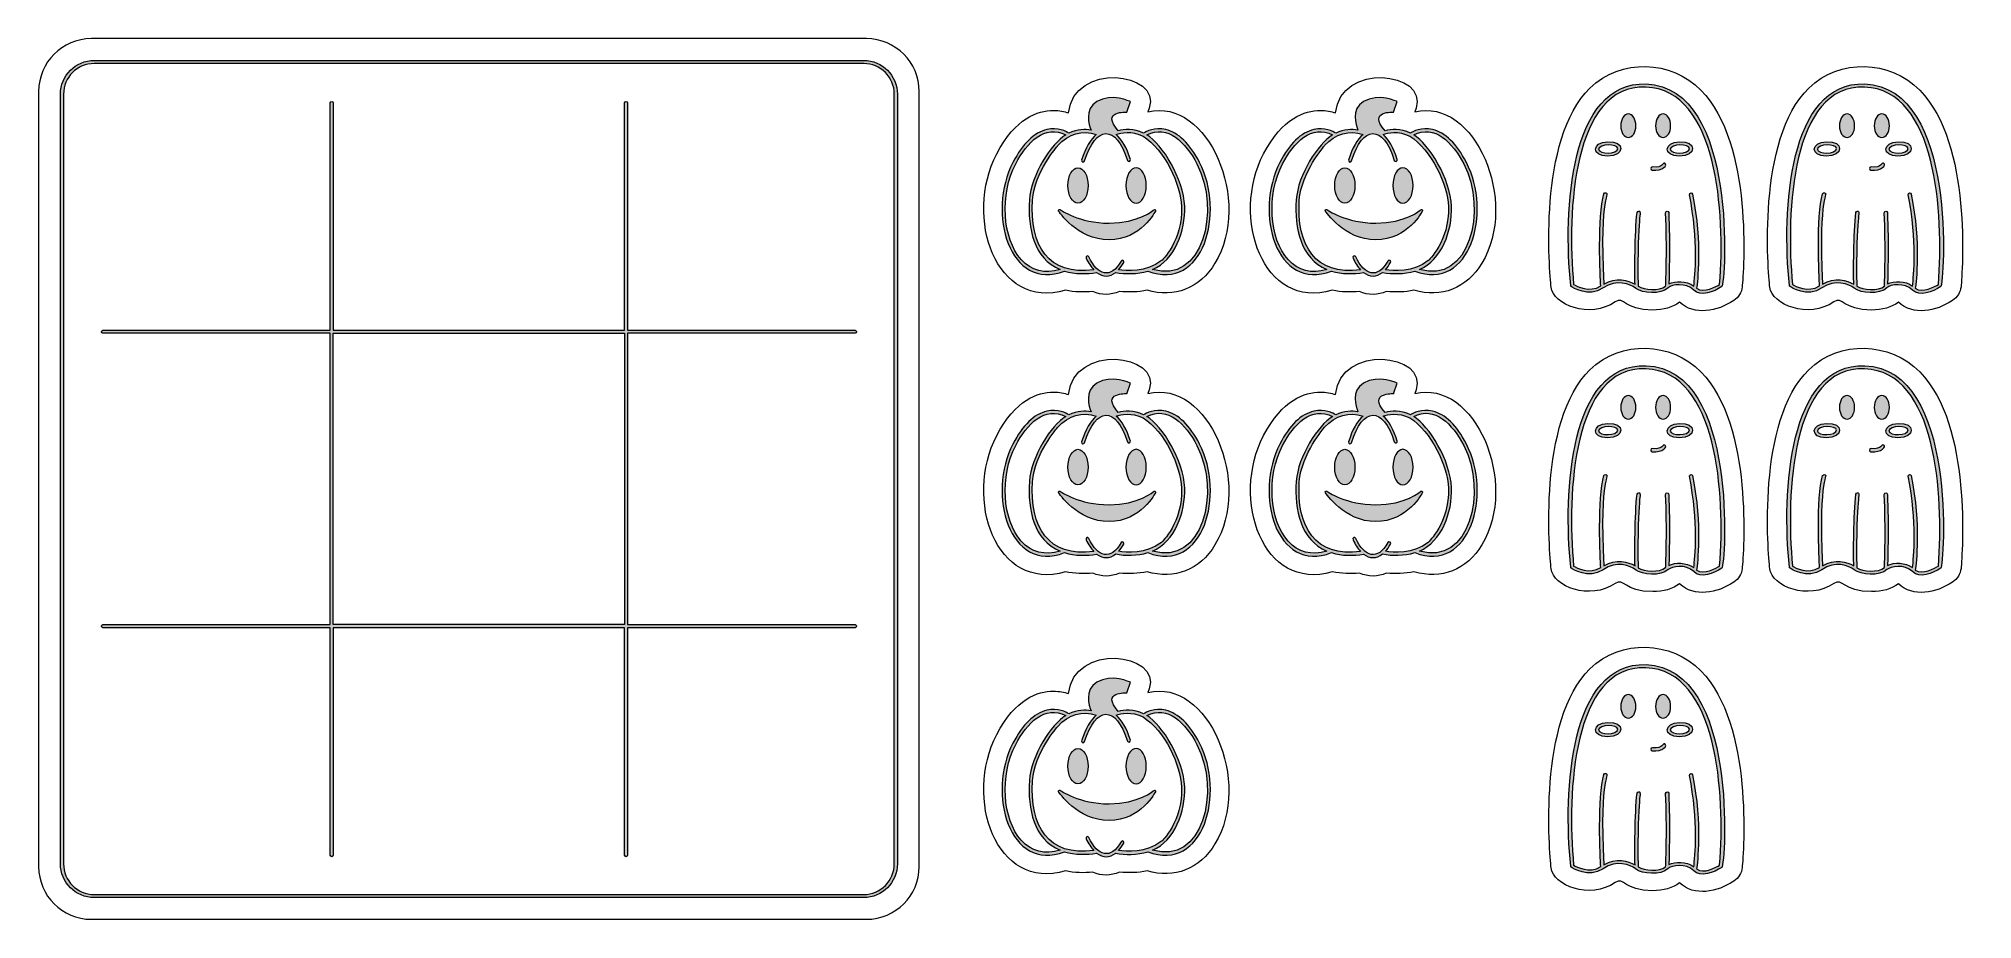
# Model space of a CAD drawing. Header units: inches. Extents: x 31.1 to 44.2, y -15.4 to -9.4.
import ezdxf

# ---------------------------------------------------------------- set-up
doc = ezdxf.new("R2010")
doc.units = ezdxf.units.IN
doc.header["$MEASUREMENT"] = 0
doc.layers.add('_U+0421_U+043B_U+043E_U+0439 1', color=7, linetype='Continuous')

# ---------------------------------------------------------------- blocks, each defined once
blk = doc.blocks.new('block 2')
at = {"layer": '_U+0421_U+043B_U+043E_U+0439 1', "lineweight": 0}
for points in [[(36.717, -9.573), (36.717, -9.573), (31.488, -9.573), (31.488, -9.573), (31.362, -9.573), (31.259, -9.676), (31.259, -9.802), (31.259, -9.802), (31.259, -15.031), (31.259, -15.031), (31.259, -15.158), (31.362, -15.26), (31.488, -15.26), (31.488, -15.26), (36.717, -15.26), (36.717, -15.26), (36.843, -15.26), (36.946, -15.158), (36.946, -15.031), (36.946, -15.031), (36.946, -9.802), (36.946, -9.802), (36.946, -9.676), (36.843, -9.573), (36.717, -9.573)], [(36.925, -15.031), (36.925, -15.146), (36.832, -15.24), (36.717, -15.24), (36.717, -15.24), (31.488, -15.24), (31.488, -15.24), (31.373, -15.24), (31.28, -15.146), (31.28, -15.031), (31.28, -15.031), (31.28, -9.802), (31.28, -9.802), (31.28, -9.687), (31.373, -9.594), (31.488, -9.594), (31.488, -9.594), (36.717, -9.594), (36.717, -9.594), (36.832, -9.594), (36.925, -9.687), (36.925, -9.802), (36.925, -9.802), (36.925, -15.031), (36.925, -15.031)]]:
    blk.add_open_spline(points, degree=3, knots=[0, 0, 0, 0, 1, 1, 1, 2, 2, 2, 3, 3, 3, 4, 4, 4, 5, 5, 5, 6, 6, 6, 7, 7, 7, 8, 8, 8, 8], dxfattribs=at)
blk = doc.blocks.new('block 3')
at = {"layer": '_U+0421_U+043B_U+043E_U+0439 1', "lineweight": 0}
blk.add_lwpolyline([(35.092, -13.406), (33.113, -13.406), (33.113, -11.427), (35.092, -11.427), (35.092, -13.406)], dxfattribs=at)
blk.add_open_spline([(36.658, -11.427), (36.664, -11.427), (36.669, -11.422), (36.669, -11.417), (36.669, -11.411), (36.664, -11.406), (36.658, -11.406), (36.658, -11.406), (35.113, -11.406), (35.113, -11.406), (35.113, -11.406), (35.113, -9.861), (35.113, -9.861), (35.113, -9.855), (35.108, -9.851), (35.103, -9.851), (35.097, -9.851), (35.092, -9.855), (35.092, -9.861), (35.092, -9.861), (35.092, -11.406), (35.092, -11.406), (35.092, -11.406), (33.113, -11.406), (33.113, -11.406), (33.113, -11.406), (33.113, -9.861), (33.113, -9.861), (33.113, -9.855), (33.108, -9.851), (33.103, -9.851), (33.097, -9.851), (33.092, -9.855), (33.092, -9.861), (33.092, -9.861), (33.092, -11.406), (33.092, -11.406), (33.092, -11.406), (31.547, -11.406), (31.547, -11.406), (31.541, -11.406), (31.537, -11.411), (31.537, -11.417), (31.537, -11.422), (31.541, -11.427), (31.547, -11.427), (31.547, -11.427), (33.092, -11.427), (33.092, -11.427), (33.092, -11.427), (33.092, -13.406), (33.092, -13.406), (33.092, -13.406), (31.547, -13.406), (31.547, -13.406), (31.541, -13.406), (31.537, -13.411), (31.537, -13.417), (31.537, -13.422), (31.541, -13.427), (31.547, -13.427), (31.547, -13.427), (33.092, -13.427), (33.092, -13.427), (33.092, -13.427), (33.092, -14.972), (33.092, -14.972), (33.092, -14.978), (33.097, -14.983), (33.103, -14.983), (33.108, -14.983), (33.113, -14.978), (33.113, -14.972), (33.113, -14.972), (33.113, -13.427), (33.113, -13.427), (33.113, -13.427), (35.092, -13.427), (35.092, -13.427), (35.092, -13.427), (35.092, -14.972), (35.092, -14.972), (35.092, -14.978), (35.097, -14.983), (35.103, -14.983), (35.108, -14.983), (35.113, -14.978), (35.113, -14.972), (35.113, -14.972), (35.113, -13.427), (35.113, -13.427), (35.113, -13.427), (36.658, -13.427), (36.658, -13.427), (36.664, -13.427), (36.669, -13.422), (36.669, -13.417), (36.669, -13.411), (36.664, -13.406), (36.658, -13.406), (36.658, -13.406), (35.113, -13.406), (35.113, -13.406), (35.113, -13.406), (35.113, -11.427), (35.113, -11.427), (35.113, -11.427), (36.658, -11.427), (36.658, -11.427)], degree=3, knots=[0, 0, 0, 0, 1, 1, 1, 2, 2, 2, 3, 3, 3, 4, 4, 4, 5, 5, 5, 6, 6, 6, 7, 7, 7, 8, 8, 8, 9, 9, 9, 10, 10, 10, 11, 11, 11, 12, 12, 12, 13, 13, 13, 14, 14, 14, 15, 15, 15, 16, 16, 16, 17, 17, 17, 18, 18, 18, 19, 19, 19, 20, 20, 20, 21, 21, 21, 22, 22, 22, 23, 23, 23, 24, 24, 24, 25, 25, 25, 26, 26, 26, 27, 27, 27, 28, 28, 28, 29, 29, 29, 30, 30, 30, 31, 31, 31, 32, 32, 32, 33, 33, 33, 34, 34, 34, 35, 35, 35, 36, 36, 36, 36], dxfattribs=at)

msp = doc.modelspace()

# ---------------------------------------------------------------- hatches: boundary and pattern name
at = {"layer": '_U+0421_U+043B_U+043E_U+0439 1', "true_color": 0xffffff}
h = msp.add_hatch(color=7, dxfattribs=at)
h.dxf.hatch_style = 2
edge = h.paths.add_edge_path()
edge.add_spline(control_points=[(36.717, -9.573), (36.717, -9.573), (31.488, -9.573), (31.488, -9.573), (31.362, -9.573), (31.259, -9.676), (31.259, -9.802), (31.259, -9.802), (31.259, -15.031), (31.259, -15.031), (31.259, -15.158), (31.362, -15.26), (31.488, -15.26), (31.488, -15.26), (36.717, -15.26), (36.717, -15.26), (36.843, -15.26), (36.946, -15.158), (36.946, -15.031), (36.946, -15.031), (36.946, -9.802), (36.946, -9.802), (36.946, -9.676), (36.843, -9.573), (36.717, -9.573)], knot_values=[0, 0, 0, 0, 1, 1, 1, 2, 2, 2, 3, 3, 3, 4, 4, 4, 5, 5, 5, 6, 6, 6, 7, 7, 7, 8, 8, 8, 8], degree=3, periodic=1)
edge = h.paths.add_edge_path()
edge.add_spline(control_points=[(36.925, -15.031), (36.925, -15.146), (36.832, -15.24), (36.717, -15.24), (36.717, -15.24), (31.488, -15.24), (31.488, -15.24), (31.373, -15.24), (31.28, -15.146), (31.28, -15.031), (31.28, -15.031), (31.28, -9.802), (31.28, -9.802), (31.28, -9.687), (31.373, -9.594), (31.488, -9.594), (31.488, -9.594), (36.717, -9.594), (36.717, -9.594), (36.832, -9.594), (36.925, -9.687), (36.925, -9.802), (36.925, -9.802), (36.925, -15.031), (36.925, -15.031)], knot_values=[0, 0, 0, 0, 1, 1, 1, 2, 2, 2, 3, 3, 3, 4, 4, 4, 5, 5, 5, 6, 6, 6, 7, 7, 7, 8, 8, 8, 8], degree=3, periodic=1)
edge = h.paths.add_edge_path()
edge.add_spline(control_points=[(36.658, -11.427), (36.664, -11.427), (36.669, -11.422), (36.669, -11.417), (36.669, -11.411), (36.664, -11.406), (36.658, -11.406), (36.658, -11.406), (35.113, -11.406), (35.113, -11.406), (35.113, -11.406), (35.113, -9.861), (35.113, -9.861), (35.113, -9.855), (35.108, -9.851), (35.103, -9.851), (35.097, -9.851), (35.092, -9.855), (35.092, -9.861), (35.092, -9.861), (35.092, -11.406), (35.092, -11.406), (35.092, -11.406), (33.113, -11.406), (33.113, -11.406), (33.113, -11.406), (33.113, -9.861), (33.113, -9.861), (33.113, -9.855), (33.108, -9.851), (33.103, -9.851), (33.097, -9.851), (33.092, -9.855), (33.092, -9.861), (33.092, -9.861), (33.092, -11.406), (33.092, -11.406), (33.092, -11.406), (31.547, -11.406), (31.547, -11.406), (31.541, -11.406), (31.537, -11.411), (31.537, -11.417), (31.537, -11.422), (31.541, -11.427), (31.547, -11.427), (31.547, -11.427), (33.092, -11.427), (33.092, -11.427), (33.092, -11.427), (33.092, -13.406), (33.092, -13.406), (33.092, -13.406), (31.547, -13.406), (31.547, -13.406), (31.541, -13.406), (31.537, -13.411), (31.537, -13.417), (31.537, -13.422), (31.541, -13.427), (31.547, -13.427), (31.547, -13.427), (33.092, -13.427), (33.092, -13.427), (33.092, -13.427), (33.092, -14.972), (33.092, -14.972), (33.092, -14.978), (33.097, -14.983), (33.103, -14.983), (33.108, -14.983), (33.113, -14.978), (33.113, -14.972), (33.113, -14.972), (33.113, -13.427), (33.113, -13.427), (33.113, -13.427), (35.092, -13.427), (35.092, -13.427), (35.092, -13.427), (35.092, -14.972), (35.092, -14.972), (35.092, -14.978), (35.097, -14.983), (35.103, -14.983), (35.108, -14.983), (35.113, -14.978), (35.113, -14.972), (35.113, -14.972), (35.113, -13.427), (35.113, -13.427), (35.113, -13.427), (36.658, -13.427), (36.658, -13.427), (36.664, -13.427), (36.669, -13.422), (36.669, -13.417), (36.669, -13.411), (36.664, -13.406), (36.658, -13.406), (36.658, -13.406), (35.113, -13.406), (35.113, -13.406), (35.113, -13.406), (35.113, -11.427), (35.113, -11.427), (35.113, -11.427), (36.658, -11.427), (36.658, -11.427)], knot_values=[0, 0, 0, 0, 1, 1, 1, 2, 2, 2, 3, 3, 3, 4, 4, 4, 5, 5, 5, 6, 6, 6, 7, 7, 7, 8, 8, 8, 9, 9, 9, 10, 10, 10, 11, 11, 11, 12, 12, 12, 13, 13, 13, 14, 14, 14, 15, 15, 15, 16, 16, 16, 17, 17, 17, 18, 18, 18, 19, 19, 19, 20, 20, 20, 21, 21, 21, 22, 22, 22, 23, 23, 23, 24, 24, 24, 25, 25, 25, 26, 26, 26, 27, 27, 27, 28, 28, 28, 29, 29, 29, 30, 30, 30, 31, 31, 31, 32, 32, 32, 33, 33, 33, 34, 34, 34, 35, 35, 35, 36, 36, 36, 36], degree=3, periodic=1)
h.paths.add_polyline_path([(35.092, -13.406), (33.113, -13.406), (33.113, -11.427), (35.092, -11.427)])
h = msp.add_hatch(color=7, dxfattribs=at)
h.dxf.hatch_style = 2
edge = h.paths.add_edge_path()
edge.add_spline(control_points=[(42.033, -9.733), (41.515, -9.715), (41.468, -10.592), (41.521, -11.102), (41.521, -11.105), (41.523, -11.108), (41.525, -11.109), (41.53, -11.113), (41.642, -11.188), (41.742, -11.119), (41.833, -11.057), (41.923, -11.091), (41.962, -11.121), (42.007, -11.155), (42.133, -11.167), (42.184, -11.118), (42.184, -11.118), (42.184, -11.118), (42.184, -11.118), (42.207, -11.095), (42.303, -11.08), (42.357, -11.133), (42.405, -11.18), (42.494, -11.145), (42.548, -11.11), (42.57, -11.095), (42.668, -9.757), (42.033, -9.733)], knot_values=[0, 0, 0, 0, 0.013889, 0.013889, 0.013889, 0.027778, 0.027778, 0.027778, 0.041667, 0.041667, 0.041667, 0.055556, 0.055556, 0.055556, 0.069444, 0.069444, 0.069444, 0.083333, 0.083333, 0.083333, 0.097222, 0.097222, 0.097222, 0.111111, 0.111111, 0.111111, 0.125, 0.125, 0.125, 0.125], degree=3, periodic=0)
edge.add_line((42.033, -9.733), (42.033, -9.733))
edge = h.paths.add_edge_path()
edge.add_spline(control_points=[(42.533, -11.095), (42.512, -11.107), (42.422, -11.159), (42.376, -11.121), (42.382, -11.079), (42.416, -10.823), (42.349, -10.481), (42.346, -10.467), (42.326, -10.471), (42.328, -10.485), (42.39, -10.799), (42.366, -11.04), (42.357, -11.106), (42.306, -11.069), (42.232, -11.069), (42.188, -11.091), (42.19, -11.027), (42.196, -10.817), (42.187, -10.607), (42.186, -10.593), (42.165, -10.595), (42.166, -10.608), (42.176, -10.84), (42.168, -11.071), (42.166, -11.106), (42.124, -11.141), (42.019, -11.133), (41.979, -11.107), (41.971, -10.609), (42.008, -10.601), (41.984, -10.597), (41.978, -10.597), (41.973, -10.601), (41.972, -10.606), (41.955, -10.744), (41.957, -11.017), (41.958, -11.093), (41.911, -11.065), (41.83, -11.044), (41.746, -11.093), (41.714, -10.466), (41.792, -10.483), (41.759, -10.473), (41.754, -10.471), (41.748, -10.474), (41.746, -10.48), (41.701, -10.63), (41.722, -11.047), (41.725, -11.105), (41.648, -11.154), (41.561, -11.107), (41.541, -11.095), (41.495, -10.601), (41.534, -9.736), (42.032, -9.754), (42.519, -9.772), (42.571, -10.612), (42.533, -11.095)], knot_values=[0, 0, 0, 0, 0.013889, 0.013889, 0.013889, 0.027778, 0.027778, 0.027778, 0.041667, 0.041667, 0.041667, 0.055556, 0.055556, 0.055556, 0.069444, 0.069444, 0.069444, 0.083333, 0.083333, 0.083333, 0.097222, 0.097222, 0.097222, 0.111111, 0.111111, 0.111111, 0.125, 0.125, 0.125, 0.138889, 0.138889, 0.138889, 0.152778, 0.152778, 0.152778, 0.166667, 0.166667, 0.166667, 0.180556, 0.180556, 0.180556, 0.194444, 0.194444, 0.194444, 0.208333, 0.208333, 0.208333, 0.222222, 0.222222, 0.222222, 0.236111, 0.236111, 0.236111, 0.25, 0.25, 0.25, 0.263889, 0.263889, 0.263889, 0.263889], degree=3, periodic=0)
edge.add_line((42.533, -11.095), (42.533, -11.095))
edge = h.paths.add_edge_path()
edge.add_spline(control_points=[(42.149, -10.097), (42.121, -10.097), (42.098, -10.061), (42.098, -10.017), (42.098, -9.972), (42.121, -9.936), (42.149, -9.936), (42.177, -9.936), (42.2, -9.972), (42.2, -10.017), (42.2, -10.061), (42.177, -10.097), (42.149, -10.097)], knot_values=[0, 0, 0, 0, 0.013889, 0.013889, 0.013889, 0.027778, 0.027778, 0.027778, 0.041667, 0.041667, 0.041667, 0.055556, 0.055556, 0.055556, 0.055556], degree=3, periodic=0)
edge.add_line((42.149, -10.097), (42.149, -10.097))
edge = h.paths.add_edge_path()
edge.add_spline(control_points=[(42.26, -10.125), (42.15, -10.13), (42.149, -10.223), (42.258, -10.223), (42.379, -10.223), (42.379, -10.12), (42.26, -10.125)], knot_values=[0, 0, 0, 0, 0.013889, 0.013889, 0.013889, 0.027778, 0.027778, 0.027778, 0.027778], degree=3, periodic=0)
edge.add_line((42.26, -10.125), (42.26, -10.125))
edge = h.paths.add_edge_path()
edge.add_spline(control_points=[(42.324, -10.182), (42.289, -10.22), (42.173, -10.199), (42.202, -10.167), (42.237, -10.128), (42.352, -10.15), (42.324, -10.182)], knot_values=[0, 0, 0, 0, 0.013889, 0.013889, 0.013889, 0.027778, 0.027778, 0.027778, 0.027778], degree=3, periodic=0)
edge.add_line((42.324, -10.182), (42.324, -10.182))
edge = h.paths.add_edge_path()
edge.add_spline(control_points=[(41.773, -10.125), (41.663, -10.13), (41.662, -10.223), (41.771, -10.223), (41.891, -10.223), (41.892, -10.12), (41.773, -10.125)], knot_values=[0, 0, 0, 0, 0.013889, 0.013889, 0.013889, 0.027778, 0.027778, 0.027778, 0.027778], degree=3, periodic=0)
edge.add_line((41.773, -10.125), (41.773, -10.125))
edge = h.paths.add_edge_path()
edge.add_spline(control_points=[(41.837, -10.182), (41.802, -10.22), (41.686, -10.199), (41.715, -10.167), (41.75, -10.129), (41.866, -10.149), (41.837, -10.182)], knot_values=[0, 0, 0, 0, 0.013889, 0.013889, 0.013889, 0.027778, 0.027778, 0.027778, 0.027778], degree=3, periodic=0)
edge.add_line((41.837, -10.182), (41.837, -10.182))
edge = h.paths.add_edge_path()
edge.add_spline(control_points=[(41.964, -10.017), (41.964, -10.061), (41.941, -10.097), (41.912, -10.097), (41.884, -10.097), (41.861, -10.061), (41.861, -10.017), (41.861, -9.972), (41.884, -9.936), (41.912, -9.936), (41.941, -9.936), (41.964, -9.972), (41.964, -10.017)], knot_values=[0, 0, 0, 0, 0.013889, 0.013889, 0.013889, 0.027778, 0.027778, 0.027778, 0.041667, 0.041667, 0.041667, 0.055556, 0.055556, 0.055556, 0.055556], degree=3, periodic=0)
edge.add_line((41.964, -10.017), (41.964, -10.017))
edge = h.paths.add_edge_path()
edge.add_spline(control_points=[(42.074, -10.318), (42.061, -10.317), (42.062, -10.296), (42.076, -10.297), (42.155, -10.304), (42.141, -10.263), (42.161, -10.272), (42.181, -10.282), (42.149, -10.325), (42.074, -10.318)], knot_values=[0, 0, 0, 0, 0.013889, 0.013889, 0.013889, 0.027778, 0.027778, 0.027778, 0.041667, 0.041667, 0.041667, 0.041667], degree=3, periodic=0)
edge.add_line((42.074, -10.318), (42.074, -10.318))
h = msp.add_hatch(color=7, dxfattribs=at)
h.dxf.hatch_style = 2
edge = h.paths.add_edge_path()
edge.add_spline(control_points=[(43.519, -9.733), (43.002, -9.715), (42.954, -10.592), (43.007, -11.102), (43.008, -11.105), (43.009, -11.108), (43.012, -11.109), (43.016, -11.113), (43.128, -11.188), (43.228, -11.119), (43.319, -11.057), (43.409, -11.091), (43.448, -11.121), (43.493, -11.155), (43.619, -11.167), (43.67, -11.118), (43.67, -11.118), (43.67, -11.118), (43.67, -11.118), (43.694, -11.095), (43.789, -11.08), (43.843, -11.133), (43.891, -11.18), (43.981, -11.145), (44.035, -11.11), (44.057, -11.095), (44.155, -9.757), (43.519, -9.733)], knot_values=[0, 0, 0, 0, 0.013889, 0.013889, 0.013889, 0.027778, 0.027778, 0.027778, 0.041667, 0.041667, 0.041667, 0.055556, 0.055556, 0.055556, 0.069444, 0.069444, 0.069444, 0.083333, 0.083333, 0.083333, 0.097222, 0.097222, 0.097222, 0.111111, 0.111111, 0.111111, 0.125, 0.125, 0.125, 0.125], degree=3, periodic=0)
edge.add_line((43.519, -9.733), (43.519, -9.733))
edge = h.paths.add_edge_path()
edge.add_spline(control_points=[(44.019, -11.095), (43.998, -11.107), (43.908, -11.159), (43.862, -11.121), (43.868, -11.079), (43.902, -10.823), (43.835, -10.481), (43.832, -10.467), (43.812, -10.471), (43.815, -10.485), (43.876, -10.799), (43.852, -11.04), (43.843, -11.106), (43.793, -11.069), (43.719, -11.069), (43.674, -11.091), (43.676, -11.027), (43.682, -10.817), (43.673, -10.607), (43.673, -10.593), (43.652, -10.595), (43.652, -10.608), (43.662, -10.84), (43.654, -11.071), (43.653, -11.106), (43.611, -11.141), (43.505, -11.133), (43.465, -11.107), (43.457, -10.609), (43.495, -10.601), (43.47, -10.597), (43.465, -10.597), (43.459, -10.601), (43.459, -10.606), (43.441, -10.744), (43.443, -11.017), (43.444, -11.093), (43.398, -11.065), (43.316, -11.044), (43.232, -11.093), (43.2, -10.466), (43.278, -10.483), (43.246, -10.473), (43.24, -10.471), (43.234, -10.474), (43.233, -10.48), (43.187, -10.63), (43.209, -11.047), (43.212, -11.105), (43.134, -11.154), (43.047, -11.107), (43.028, -11.095), (42.982, -10.601), (43.02, -9.736), (43.518, -9.754), (44.006, -9.772), (44.057, -10.612), (44.019, -11.095)], knot_values=[0, 0, 0, 0, 0.013889, 0.013889, 0.013889, 0.027778, 0.027778, 0.027778, 0.041667, 0.041667, 0.041667, 0.055556, 0.055556, 0.055556, 0.069444, 0.069444, 0.069444, 0.083333, 0.083333, 0.083333, 0.097222, 0.097222, 0.097222, 0.111111, 0.111111, 0.111111, 0.125, 0.125, 0.125, 0.138889, 0.138889, 0.138889, 0.152778, 0.152778, 0.152778, 0.166667, 0.166667, 0.166667, 0.180556, 0.180556, 0.180556, 0.194444, 0.194444, 0.194444, 0.208333, 0.208333, 0.208333, 0.222222, 0.222222, 0.222222, 0.236111, 0.236111, 0.236111, 0.25, 0.25, 0.25, 0.263889, 0.263889, 0.263889, 0.263889], degree=3, periodic=0)
edge.add_line((44.019, -11.095), (44.019, -11.095))
edge = h.paths.add_edge_path()
edge.add_spline(control_points=[(43.635, -10.097), (43.607, -10.097), (43.584, -10.061), (43.584, -10.017), (43.584, -9.972), (43.607, -9.936), (43.635, -9.936), (43.664, -9.936), (43.687, -9.972), (43.687, -10.017), (43.687, -10.061), (43.664, -10.097), (43.635, -10.097)], knot_values=[0, 0, 0, 0, 0.013889, 0.013889, 0.013889, 0.027778, 0.027778, 0.027778, 0.041667, 0.041667, 0.041667, 0.055556, 0.055556, 0.055556, 0.055556], degree=3, periodic=0)
edge.add_line((43.635, -10.097), (43.635, -10.097))
edge = h.paths.add_edge_path()
edge.add_spline(control_points=[(43.746, -10.125), (43.636, -10.13), (43.635, -10.223), (43.744, -10.223), (43.866, -10.223), (43.865, -10.12), (43.746, -10.125)], knot_values=[0, 0, 0, 0, 0.013889, 0.013889, 0.013889, 0.027778, 0.027778, 0.027778, 0.027778], degree=3, periodic=0)
edge.add_line((43.746, -10.125), (43.746, -10.125))
edge = h.paths.add_edge_path()
edge.add_spline(control_points=[(43.81, -10.182), (43.775, -10.22), (43.659, -10.199), (43.688, -10.167), (43.723, -10.128), (43.839, -10.15), (43.81, -10.182)], knot_values=[0, 0, 0, 0, 0.013889, 0.013889, 0.013889, 0.027778, 0.027778, 0.027778, 0.027778], degree=3, periodic=0)
edge.add_line((43.81, -10.182), (43.81, -10.182))
edge = h.paths.add_edge_path()
edge.add_spline(control_points=[(43.26, -10.125), (43.15, -10.13), (43.148, -10.223), (43.257, -10.223), (43.377, -10.223), (43.378, -10.12), (43.26, -10.125)], knot_values=[0, 0, 0, 0, 0.013889, 0.013889, 0.013889, 0.027778, 0.027778, 0.027778, 0.027778], degree=3, periodic=0)
edge.add_line((43.26, -10.125), (43.26, -10.125))
edge = h.paths.add_edge_path()
edge.add_spline(control_points=[(43.323, -10.182), (43.289, -10.22), (43.173, -10.199), (43.201, -10.167), (43.236, -10.129), (43.353, -10.149), (43.323, -10.182)], knot_values=[0, 0, 0, 0, 0.013889, 0.013889, 0.013889, 0.027778, 0.027778, 0.027778, 0.027778], degree=3, periodic=0)
edge.add_line((43.323, -10.182), (43.323, -10.182))
edge = h.paths.add_edge_path()
edge.add_spline(control_points=[(43.45, -10.017), (43.45, -10.061), (43.427, -10.097), (43.399, -10.097), (43.37, -10.097), (43.347, -10.061), (43.347, -10.017), (43.347, -9.972), (43.37, -9.936), (43.399, -9.936), (43.427, -9.936), (43.45, -9.972), (43.45, -10.017)], knot_values=[0, 0, 0, 0, 0.013889, 0.013889, 0.013889, 0.027778, 0.027778, 0.027778, 0.041667, 0.041667, 0.041667, 0.055556, 0.055556, 0.055556, 0.055556], degree=3, periodic=0)
edge.add_line((43.45, -10.017), (43.45, -10.017))
edge = h.paths.add_edge_path()
edge.add_spline(control_points=[(43.561, -10.318), (43.547, -10.317), (43.549, -10.296), (43.562, -10.297), (43.641, -10.304), (43.627, -10.263), (43.647, -10.272), (43.667, -10.282), (43.635, -10.325), (43.561, -10.318)], knot_values=[0, 0, 0, 0, 0.013889, 0.013889, 0.013889, 0.027778, 0.027778, 0.027778, 0.041667, 0.041667, 0.041667, 0.041667], degree=3, periodic=0)
edge.add_line((43.561, -10.318), (43.561, -10.318))
h = msp.add_hatch(color=7, dxfattribs=at)
h.dxf.hatch_style = 2
edge = h.paths.add_edge_path()
edge.add_spline(control_points=[(38.499, -10.423), (38.499, -10.356), (38.53, -10.302), (38.568, -10.302), (38.606, -10.302), (38.637, -10.356), (38.637, -10.423), (38.637, -10.489), (38.606, -10.543), (38.568, -10.543), (38.53, -10.543), (38.499, -10.489), (38.499, -10.423)], knot_values=[0, 0, 0, 0, 0.013889, 0.013889, 0.013889, 0.027778, 0.027778, 0.027778, 0.041667, 0.041667, 0.041667, 0.055556, 0.055556, 0.055556, 0.055556], degree=3, periodic=0)
edge.add_line((38.499, -10.423), (38.499, -10.423))
edge = h.paths.add_edge_path()
edge.add_spline(control_points=[(38.173, -10.543), (38.211, -10.543), (38.242, -10.489), (38.242, -10.423), (38.242, -10.356), (38.211, -10.302), (38.173, -10.302), (38.135, -10.302), (38.105, -10.356), (38.105, -10.423), (38.105, -10.489), (38.135, -10.543), (38.173, -10.543)], knot_values=[0, 0, 0, 0, 0.013889, 0.013889, 0.013889, 0.027778, 0.027778, 0.027778, 0.041667, 0.041667, 0.041667, 0.055556, 0.055556, 0.055556, 0.055556], degree=3, periodic=0)
edge.add_line((38.173, -10.543), (38.173, -10.543))
edge = h.paths.add_edge_path()
edge.add_spline(control_points=[(38.648, -11.004), (38.577, -11.026), (38.491, -11.026), (38.43, -11.013), (38.388, -11.046), (38.342, -11.046), (38.299, -11.013), (38.235, -11.026), (38.152, -11.025), (38.082, -11.004), (37.706, -11.148), (37.554, -10.607), (37.731, -10.266), (37.798, -10.138), (37.875, -10.063), (37.961, -10.043), (38.037, -10.025), (38.094, -10.056), (38.111, -10.067), (38.168, -10.04), (38.222, -10.04), (38.262, -10.046), (38.248, -10.012), (38.214, -9.905), (38.3, -9.853), (38.403, -9.791), (38.529, -9.853), (38.529, -9.853), (38.529, -9.853), (38.505, -9.924), (38.505, -9.924), (38.505, -9.924), (38.324, -9.913), (38.447, -10.051), (38.486, -10.041), (38.551, -10.035), (38.619, -10.067), (38.636, -10.056), (38.694, -10.025), (38.769, -10.043), (38.855, -10.063), (38.933, -10.138), (38.999, -10.266), (39.176, -10.605), (39.026, -11.148), (38.648, -11.004)], knot_values=[0, 0, 0, 0, 0.013889, 0.013889, 0.013889, 0.027778, 0.027778, 0.027778, 0.041667, 0.041667, 0.041667, 0.055556, 0.055556, 0.055556, 0.069444, 0.069444, 0.069444, 0.083333, 0.083333, 0.083333, 0.097222, 0.097222, 0.097222, 0.111111, 0.111111, 0.111111, 0.125, 0.125, 0.125, 0.138889, 0.138889, 0.138889, 0.152778, 0.152778, 0.152778, 0.166667, 0.166667, 0.166667, 0.180556, 0.180556, 0.180556, 0.194444, 0.194444, 0.194444, 0.208333, 0.208333, 0.208333, 0.208333], degree=3, periodic=0)
edge.add_line((38.648, -11.004), (38.648, -11.004))
edge = h.paths.add_edge_path()
edge.add_spline(control_points=[(38.051, -10.993), (37.873, -10.919), (37.83, -10.713), (37.843, -10.52), (37.855, -10.349), (37.991, -10.139), (38.09, -10.079), (37.948, -10.006), (37.826, -10.129), (37.75, -10.275), (37.641, -10.485), (37.659, -10.783), (37.788, -10.926), (37.857, -11.002), (37.947, -11.025), (38.051, -10.993)], knot_values=[0, 0, 0, 0, 0.013889, 0.013889, 0.013889, 0.027778, 0.027778, 0.027778, 0.041667, 0.041667, 0.041667, 0.055556, 0.055556, 0.055556, 0.069444, 0.069444, 0.069444, 0.069444], degree=3, periodic=0)
edge.add_line((38.051, -10.993), (38.051, -10.993))
edge = h.paths.add_edge_path()
edge.add_spline(control_points=[(38.74, -10.933), (38.741, -10.932), (38.885, -10.803), (38.877, -10.565), (38.872, -10.416), (38.761, -10.179), (38.615, -10.088), (38.537, -10.048), (38.464, -10.065), (38.432, -10.076), (38.47, -10.108), (38.504, -10.166), (38.529, -10.245), (38.533, -10.259), (38.513, -10.265), (38.509, -10.252), (38.433, -10.008), (38.293, -10.01), (38.218, -10.256), (38.214, -10.27), (38.195, -10.263), (38.198, -10.25), (38.223, -10.167), (38.258, -10.107), (38.297, -10.076), (38.204, -10.044), (38.108, -10.069), (38.036, -10.152), (38.034, -10.154), (37.877, -10.332), (37.864, -10.522), (37.842, -10.828), (37.973, -11.04), (38.28, -10.995), (38.261, -10.975), (38.244, -10.949), (38.228, -10.916), (38.222, -10.903), (38.241, -10.894), (38.247, -10.907), (38.308, -11.036), (38.395, -11.059), (38.466, -10.936), (38.473, -10.924), (38.491, -10.935), (38.484, -10.946), (38.473, -10.966), (38.461, -10.982), (38.449, -10.995), (38.498, -11.002), (38.64, -11.015), (38.74, -10.933)], knot_values=[0, 0, 0, 0, 0.013889, 0.013889, 0.013889, 0.027778, 0.027778, 0.027778, 0.041667, 0.041667, 0.041667, 0.055556, 0.055556, 0.055556, 0.069444, 0.069444, 0.069444, 0.083333, 0.083333, 0.083333, 0.097222, 0.097222, 0.097222, 0.111111, 0.111111, 0.111111, 0.125, 0.125, 0.125, 0.138889, 0.138889, 0.138889, 0.152778, 0.152778, 0.152778, 0.166667, 0.166667, 0.166667, 0.180556, 0.180556, 0.180556, 0.194444, 0.194444, 0.194444, 0.208333, 0.208333, 0.208333, 0.222222, 0.222222, 0.222222, 0.236111, 0.236111, 0.236111, 0.236111], degree=3, periodic=0)
edge.add_line((38.74, -10.933), (38.74, -10.933))
edge = h.paths.add_edge_path()
edge.add_spline(control_points=[(38.981, -10.275), (38.905, -10.129), (38.782, -10.006), (38.641, -10.079), (38.746, -10.142), (38.891, -10.377), (38.898, -10.564), (38.904, -10.729), (38.831, -10.93), (38.68, -10.993), (39.019, -11.098), (39.145, -10.591), (38.981, -10.275)], knot_values=[0, 0, 0, 0, 0.013889, 0.013889, 0.013889, 0.027778, 0.027778, 0.027778, 0.041667, 0.041667, 0.041667, 0.055556, 0.055556, 0.055556, 0.055556], degree=3, periodic=0)
edge.add_line((38.981, -10.275), (38.981, -10.275))
edge = h.paths.add_edge_path()
edge.add_spline(control_points=[(38.69, -10.587), (38.688, -10.588), (38.585, -10.679), (38.384, -10.679), (38.183, -10.679), (38.052, -10.587), (38.051, -10.586), (38.045, -10.582), (38.037, -10.589), (38.041, -10.596), (38.042, -10.598), (38.168, -10.792), (38.384, -10.792), (38.6, -10.792), (38.699, -10.597), (38.7, -10.595), (38.704, -10.588), (38.695, -10.582), (38.69, -10.587)], knot_values=[0, 0, 0, 0, 0.013889, 0.013889, 0.013889, 0.027778, 0.027778, 0.027778, 0.041667, 0.041667, 0.041667, 0.055556, 0.055556, 0.055556, 0.069444, 0.069444, 0.069444, 0.083333, 0.083333, 0.083333, 0.083333], degree=3, periodic=0)
edge.add_line((38.69, -10.587), (38.69, -10.587))
h = msp.add_hatch(color=7, dxfattribs=at)
h.dxf.hatch_style = 2
edge = h.paths.add_edge_path()
edge.add_spline(control_points=[(40.313, -10.423), (40.313, -10.356), (40.343, -10.302), (40.381, -10.302), (40.419, -10.302), (40.45, -10.356), (40.45, -10.423), (40.45, -10.489), (40.419, -10.543), (40.381, -10.543), (40.343, -10.543), (40.313, -10.489), (40.313, -10.423)], knot_values=[0, 0, 0, 0, 0.013889, 0.013889, 0.013889, 0.027778, 0.027778, 0.027778, 0.041667, 0.041667, 0.041667, 0.055556, 0.055556, 0.055556, 0.055556], degree=3, periodic=0)
edge.add_line((40.313, -10.423), (40.313, -10.423))
edge = h.paths.add_edge_path()
edge.add_spline(control_points=[(39.986, -10.543), (40.024, -10.543), (40.055, -10.489), (40.055, -10.423), (40.055, -10.356), (40.024, -10.302), (39.986, -10.302), (39.948, -10.302), (39.918, -10.356), (39.918, -10.423), (39.918, -10.489), (39.948, -10.543), (39.986, -10.543)], knot_values=[0, 0, 0, 0, 0.013889, 0.013889, 0.013889, 0.027778, 0.027778, 0.027778, 0.041667, 0.041667, 0.041667, 0.055556, 0.055556, 0.055556, 0.055556], degree=3, periodic=0)
edge.add_line((39.986, -10.543), (39.986, -10.543))
edge = h.paths.add_edge_path()
edge.add_spline(control_points=[(40.461, -11.004), (40.39, -11.026), (40.305, -11.026), (40.243, -11.013), (40.201, -11.046), (40.155, -11.046), (40.113, -11.013), (40.048, -11.026), (39.965, -11.025), (39.896, -11.004), (39.519, -11.148), (39.368, -10.607), (39.545, -10.266), (39.611, -10.138), (39.688, -10.063), (39.775, -10.043), (39.85, -10.025), (39.908, -10.056), (39.925, -10.067), (39.981, -10.04), (40.036, -10.04), (40.075, -10.046), (40.061, -10.012), (40.027, -9.905), (40.113, -9.853), (40.216, -9.791), (40.342, -9.853), (40.342, -9.853), (40.342, -9.853), (40.318, -9.924), (40.318, -9.924), (40.318, -9.924), (40.137, -9.913), (40.26, -10.051), (40.299, -10.041), (40.365, -10.035), (40.432, -10.067), (40.449, -10.056), (40.507, -10.025), (40.583, -10.043), (40.669, -10.063), (40.746, -10.138), (40.812, -10.266), (40.989, -10.605), (40.839, -11.148), (40.461, -11.004)], knot_values=[0, 0, 0, 0, 0.013889, 0.013889, 0.013889, 0.027778, 0.027778, 0.027778, 0.041667, 0.041667, 0.041667, 0.055556, 0.055556, 0.055556, 0.069444, 0.069444, 0.069444, 0.083333, 0.083333, 0.083333, 0.097222, 0.097222, 0.097222, 0.111111, 0.111111, 0.111111, 0.125, 0.125, 0.125, 0.138889, 0.138889, 0.138889, 0.152778, 0.152778, 0.152778, 0.166667, 0.166667, 0.166667, 0.180556, 0.180556, 0.180556, 0.194444, 0.194444, 0.194444, 0.208333, 0.208333, 0.208333, 0.208333], degree=3, periodic=0)
edge.add_line((40.461, -11.004), (40.461, -11.004))
edge = h.paths.add_edge_path()
edge.add_spline(control_points=[(39.864, -10.993), (39.687, -10.919), (39.643, -10.713), (39.656, -10.52), (39.668, -10.349), (39.804, -10.139), (39.903, -10.079), (39.762, -10.006), (39.639, -10.129), (39.563, -10.275), (39.454, -10.485), (39.472, -10.783), (39.601, -10.926), (39.67, -11.002), (39.76, -11.025), (39.864, -10.993)], knot_values=[0, 0, 0, 0, 0.013889, 0.013889, 0.013889, 0.027778, 0.027778, 0.027778, 0.041667, 0.041667, 0.041667, 0.055556, 0.055556, 0.055556, 0.069444, 0.069444, 0.069444, 0.069444], degree=3, periodic=0)
edge.add_line((39.864, -10.993), (39.864, -10.993))
edge = h.paths.add_edge_path()
edge.add_spline(control_points=[(40.553, -10.933), (40.554, -10.932), (40.698, -10.803), (40.69, -10.565), (40.685, -10.416), (40.574, -10.179), (40.428, -10.088), (40.35, -10.048), (40.277, -10.065), (40.246, -10.076), (40.284, -10.108), (40.317, -10.166), (40.342, -10.245), (40.346, -10.259), (40.326, -10.265), (40.322, -10.252), (40.247, -10.008), (40.106, -10.01), (40.032, -10.256), (40.028, -10.27), (40.008, -10.263), (40.012, -10.25), (40.037, -10.167), (40.071, -10.107), (40.11, -10.076), (40.017, -10.044), (39.921, -10.069), (39.849, -10.152), (39.847, -10.154), (39.691, -10.332), (39.677, -10.522), (39.656, -10.828), (39.786, -11.04), (40.093, -10.995), (40.074, -10.975), (40.057, -10.949), (40.042, -10.916), (40.036, -10.903), (40.055, -10.894), (40.06, -10.907), (40.121, -11.036), (40.208, -11.059), (40.279, -10.936), (40.286, -10.924), (40.304, -10.935), (40.297, -10.946), (40.286, -10.966), (40.274, -10.982), (40.262, -10.995), (40.311, -11.002), (40.454, -11.015), (40.553, -10.933)], knot_values=[0, 0, 0, 0, 0.013889, 0.013889, 0.013889, 0.027778, 0.027778, 0.027778, 0.041667, 0.041667, 0.041667, 0.055556, 0.055556, 0.055556, 0.069444, 0.069444, 0.069444, 0.083333, 0.083333, 0.083333, 0.097222, 0.097222, 0.097222, 0.111111, 0.111111, 0.111111, 0.125, 0.125, 0.125, 0.138889, 0.138889, 0.138889, 0.152778, 0.152778, 0.152778, 0.166667, 0.166667, 0.166667, 0.180556, 0.180556, 0.180556, 0.194444, 0.194444, 0.194444, 0.208333, 0.208333, 0.208333, 0.222222, 0.222222, 0.222222, 0.236111, 0.236111, 0.236111, 0.236111], degree=3, periodic=0)
edge.add_line((40.553, -10.933), (40.553, -10.933))
edge = h.paths.add_edge_path()
edge.add_spline(control_points=[(40.794, -10.275), (40.718, -10.129), (40.595, -10.006), (40.454, -10.079), (40.559, -10.142), (40.704, -10.377), (40.711, -10.564), (40.717, -10.729), (40.645, -10.93), (40.493, -10.993), (40.832, -11.098), (40.958, -10.591), (40.794, -10.275)], knot_values=[0, 0, 0, 0, 0.013889, 0.013889, 0.013889, 0.027778, 0.027778, 0.027778, 0.041667, 0.041667, 0.041667, 0.055556, 0.055556, 0.055556, 0.055556], degree=3, periodic=0)
edge.add_line((40.794, -10.275), (40.794, -10.275))
edge = h.paths.add_edge_path()
edge.add_spline(control_points=[(40.503, -10.587), (40.502, -10.588), (40.398, -10.679), (40.197, -10.679), (39.996, -10.679), (39.865, -10.587), (39.864, -10.586), (39.858, -10.582), (39.85, -10.589), (39.854, -10.596), (39.855, -10.598), (39.982, -10.792), (40.197, -10.792), (40.413, -10.792), (40.513, -10.597), (40.514, -10.595), (40.517, -10.588), (40.508, -10.582), (40.503, -10.587)], knot_values=[0, 0, 0, 0, 0.013889, 0.013889, 0.013889, 0.027778, 0.027778, 0.027778, 0.041667, 0.041667, 0.041667, 0.055556, 0.055556, 0.055556, 0.069444, 0.069444, 0.069444, 0.083333, 0.083333, 0.083333, 0.083333], degree=3, periodic=0)
edge.add_line((40.503, -10.587), (40.503, -10.587))
h = msp.add_hatch(color=7, dxfattribs=at)
h.dxf.hatch_style = 2
edge = h.paths.add_edge_path()
edge.add_spline(control_points=[(42.033, -11.647), (41.515, -11.628), (41.468, -12.506), (41.521, -13.015), (41.521, -13.018), (41.523, -13.021), (41.525, -13.023), (41.53, -13.026), (41.642, -13.102), (41.742, -13.033), (41.833, -12.97), (41.923, -13.004), (41.962, -13.034), (42.007, -13.068), (42.133, -13.08), (42.184, -13.032), (42.184, -13.032), (42.184, -13.032), (42.184, -13.032), (42.207, -13.009), (42.303, -12.993), (42.357, -13.046), (42.405, -13.093), (42.494, -13.059), (42.548, -13.023), (42.57, -13.008), (42.668, -11.67), (42.033, -11.647)], knot_values=[0, 0, 0, 0, 0.013889, 0.013889, 0.013889, 0.027778, 0.027778, 0.027778, 0.041667, 0.041667, 0.041667, 0.055556, 0.055556, 0.055556, 0.069444, 0.069444, 0.069444, 0.083333, 0.083333, 0.083333, 0.097222, 0.097222, 0.097222, 0.111111, 0.111111, 0.111111, 0.125, 0.125, 0.125, 0.125], degree=3, periodic=0)
edge.add_line((42.033, -11.647), (42.033, -11.647))
edge = h.paths.add_edge_path()
edge.add_spline(control_points=[(42.533, -13.008), (42.512, -13.021), (42.422, -13.072), (42.376, -13.035), (42.382, -12.993), (42.416, -12.736), (42.349, -12.394), (42.346, -12.381), (42.326, -12.385), (42.328, -12.398), (42.39, -12.712), (42.366, -12.953), (42.357, -13.019), (42.306, -12.982), (42.232, -12.982), (42.188, -13.004), (42.19, -12.94), (42.196, -12.73), (42.187, -12.521), (42.186, -12.507), (42.165, -12.508), (42.166, -12.522), (42.176, -12.753), (42.168, -12.984), (42.166, -13.019), (42.124, -13.054), (42.019, -13.046), (41.979, -13.02), (41.971, -12.523), (42.008, -12.514), (41.984, -12.511), (41.978, -12.51), (41.973, -12.514), (41.972, -12.52), (41.955, -12.658), (41.957, -12.931), (41.958, -13.006), (41.911, -12.979), (41.83, -12.957), (41.746, -13.006), (41.714, -12.38), (41.792, -12.396), (41.759, -12.386), (41.754, -12.385), (41.748, -12.388), (41.746, -12.393), (41.701, -12.543), (41.722, -12.961), (41.725, -13.018), (41.648, -13.067), (41.561, -13.02), (41.541, -13.008), (41.495, -12.514), (41.534, -11.649), (42.032, -11.668), (42.519, -11.686), (42.571, -12.526), (42.533, -13.008)], knot_values=[0, 0, 0, 0, 0.013889, 0.013889, 0.013889, 0.027778, 0.027778, 0.027778, 0.041667, 0.041667, 0.041667, 0.055556, 0.055556, 0.055556, 0.069444, 0.069444, 0.069444, 0.083333, 0.083333, 0.083333, 0.097222, 0.097222, 0.097222, 0.111111, 0.111111, 0.111111, 0.125, 0.125, 0.125, 0.138889, 0.138889, 0.138889, 0.152778, 0.152778, 0.152778, 0.166667, 0.166667, 0.166667, 0.180556, 0.180556, 0.180556, 0.194444, 0.194444, 0.194444, 0.208333, 0.208333, 0.208333, 0.222222, 0.222222, 0.222222, 0.236111, 0.236111, 0.236111, 0.25, 0.25, 0.25, 0.263889, 0.263889, 0.263889, 0.263889], degree=3, periodic=0)
edge.add_line((42.533, -13.008), (42.533, -13.008))
edge = h.paths.add_edge_path()
edge.add_spline(control_points=[(42.149, -12.01), (42.121, -12.01), (42.098, -11.974), (42.098, -11.93), (42.098, -11.885), (42.121, -11.849), (42.149, -11.849), (42.177, -11.849), (42.2, -11.885), (42.2, -11.93), (42.2, -11.974), (42.177, -12.01), (42.149, -12.01)], knot_values=[0, 0, 0, 0, 0.013889, 0.013889, 0.013889, 0.027778, 0.027778, 0.027778, 0.041667, 0.041667, 0.041667, 0.055556, 0.055556, 0.055556, 0.055556], degree=3, periodic=0)
edge.add_line((42.149, -12.01), (42.149, -12.01))
edge = h.paths.add_edge_path()
edge.add_spline(control_points=[(42.26, -12.039), (42.15, -12.044), (42.149, -12.137), (42.258, -12.137), (42.379, -12.137), (42.379, -12.033), (42.26, -12.039)], knot_values=[0, 0, 0, 0, 0.013889, 0.013889, 0.013889, 0.027778, 0.027778, 0.027778, 0.027778], degree=3, periodic=0)
edge.add_line((42.26, -12.039), (42.26, -12.039))
edge = h.paths.add_edge_path()
edge.add_spline(control_points=[(42.324, -12.095), (42.289, -12.133), (42.173, -12.112), (42.202, -12.08), (42.237, -12.042), (42.352, -12.063), (42.324, -12.095)], knot_values=[0, 0, 0, 0, 0.013889, 0.013889, 0.013889, 0.027778, 0.027778, 0.027778, 0.027778], degree=3, periodic=0)
edge.add_line((42.324, -12.095), (42.324, -12.095))
edge = h.paths.add_edge_path()
edge.add_spline(control_points=[(41.773, -12.039), (41.663, -12.044), (41.662, -12.137), (41.771, -12.137), (41.891, -12.137), (41.892, -12.033), (41.773, -12.039)], knot_values=[0, 0, 0, 0, 0.013889, 0.013889, 0.013889, 0.027778, 0.027778, 0.027778, 0.027778], degree=3, periodic=0)
edge.add_line((41.773, -12.039), (41.773, -12.039))
edge = h.paths.add_edge_path()
edge.add_spline(control_points=[(41.837, -12.095), (41.802, -12.133), (41.686, -12.112), (41.715, -12.08), (41.75, -12.042), (41.866, -12.063), (41.837, -12.095)], knot_values=[0, 0, 0, 0, 0.013889, 0.013889, 0.013889, 0.027778, 0.027778, 0.027778, 0.027778], degree=3, periodic=0)
edge.add_line((41.837, -12.095), (41.837, -12.095))
edge = h.paths.add_edge_path()
edge.add_spline(control_points=[(41.964, -11.93), (41.964, -11.974), (41.941, -12.01), (41.912, -12.01), (41.884, -12.01), (41.861, -11.974), (41.861, -11.93), (41.861, -11.885), (41.884, -11.849), (41.912, -11.849), (41.941, -11.849), (41.964, -11.885), (41.964, -11.93)], knot_values=[0, 0, 0, 0, 0.013889, 0.013889, 0.013889, 0.027778, 0.027778, 0.027778, 0.041667, 0.041667, 0.041667, 0.055556, 0.055556, 0.055556, 0.055556], degree=3, periodic=0)
edge.add_line((41.964, -11.93), (41.964, -11.93))
edge = h.paths.add_edge_path()
edge.add_spline(control_points=[(42.074, -12.231), (42.061, -12.23), (42.062, -12.209), (42.076, -12.21), (42.155, -12.218), (42.141, -12.176), (42.161, -12.186), (42.181, -12.195), (42.149, -12.238), (42.074, -12.231)], knot_values=[0, 0, 0, 0, 0.013889, 0.013889, 0.013889, 0.027778, 0.027778, 0.027778, 0.041667, 0.041667, 0.041667, 0.041667], degree=3, periodic=0)
edge.add_line((42.074, -12.231), (42.074, -12.231))
h = msp.add_hatch(color=7, dxfattribs=at)
h.dxf.hatch_style = 2
edge = h.paths.add_edge_path()
edge.add_spline(control_points=[(43.519, -11.647), (43.002, -11.628), (42.954, -12.506), (43.007, -13.015), (43.008, -13.018), (43.009, -13.021), (43.012, -13.023), (43.016, -13.026), (43.128, -13.102), (43.228, -13.033), (43.319, -12.97), (43.409, -13.004), (43.448, -13.034), (43.493, -13.068), (43.619, -13.08), (43.67, -13.032), (43.67, -13.032), (43.67, -13.032), (43.67, -13.032), (43.694, -13.009), (43.789, -12.993), (43.843, -13.046), (43.891, -13.093), (43.981, -13.059), (44.035, -13.023), (44.057, -13.008), (44.155, -11.67), (43.519, -11.647)], knot_values=[0, 0, 0, 0, 0.013889, 0.013889, 0.013889, 0.027778, 0.027778, 0.027778, 0.041667, 0.041667, 0.041667, 0.055556, 0.055556, 0.055556, 0.069444, 0.069444, 0.069444, 0.083333, 0.083333, 0.083333, 0.097222, 0.097222, 0.097222, 0.111111, 0.111111, 0.111111, 0.125, 0.125, 0.125, 0.125], degree=3, periodic=0)
edge.add_line((43.519, -11.647), (43.519, -11.647))
edge = h.paths.add_edge_path()
edge.add_spline(control_points=[(44.019, -13.008), (43.998, -13.021), (43.908, -13.072), (43.862, -13.035), (43.868, -12.993), (43.902, -12.736), (43.835, -12.394), (43.832, -12.381), (43.812, -12.385), (43.815, -12.398), (43.876, -12.712), (43.852, -12.953), (43.843, -13.019), (43.793, -12.982), (43.719, -12.982), (43.674, -13.004), (43.676, -12.94), (43.682, -12.73), (43.673, -12.521), (43.673, -12.507), (43.652, -12.508), (43.652, -12.522), (43.662, -12.753), (43.654, -12.984), (43.653, -13.019), (43.611, -13.054), (43.505, -13.046), (43.465, -13.02), (43.457, -12.523), (43.495, -12.514), (43.47, -12.511), (43.465, -12.51), (43.459, -12.514), (43.459, -12.52), (43.441, -12.658), (43.443, -12.931), (43.444, -13.006), (43.398, -12.979), (43.316, -12.957), (43.232, -13.006), (43.2, -12.38), (43.278, -12.396), (43.246, -12.386), (43.24, -12.385), (43.234, -12.388), (43.233, -12.393), (43.187, -12.543), (43.209, -12.961), (43.212, -13.018), (43.134, -13.067), (43.047, -13.02), (43.028, -13.008), (42.982, -12.514), (43.02, -11.649), (43.518, -11.668), (44.006, -11.686), (44.057, -12.526), (44.019, -13.008)], knot_values=[0, 0, 0, 0, 0.013889, 0.013889, 0.013889, 0.027778, 0.027778, 0.027778, 0.041667, 0.041667, 0.041667, 0.055556, 0.055556, 0.055556, 0.069444, 0.069444, 0.069444, 0.083333, 0.083333, 0.083333, 0.097222, 0.097222, 0.097222, 0.111111, 0.111111, 0.111111, 0.125, 0.125, 0.125, 0.138889, 0.138889, 0.138889, 0.152778, 0.152778, 0.152778, 0.166667, 0.166667, 0.166667, 0.180556, 0.180556, 0.180556, 0.194444, 0.194444, 0.194444, 0.208333, 0.208333, 0.208333, 0.222222, 0.222222, 0.222222, 0.236111, 0.236111, 0.236111, 0.25, 0.25, 0.25, 0.263889, 0.263889, 0.263889, 0.263889], degree=3, periodic=0)
edge.add_line((44.019, -13.008), (44.019, -13.008))
edge = h.paths.add_edge_path()
edge.add_spline(control_points=[(43.635, -12.01), (43.607, -12.01), (43.584, -11.974), (43.584, -11.93), (43.584, -11.885), (43.607, -11.849), (43.635, -11.849), (43.664, -11.849), (43.687, -11.885), (43.687, -11.93), (43.687, -11.974), (43.664, -12.01), (43.635, -12.01)], knot_values=[0, 0, 0, 0, 0.013889, 0.013889, 0.013889, 0.027778, 0.027778, 0.027778, 0.041667, 0.041667, 0.041667, 0.055556, 0.055556, 0.055556, 0.055556], degree=3, periodic=0)
edge.add_line((43.635, -12.01), (43.635, -12.01))
edge = h.paths.add_edge_path()
edge.add_spline(control_points=[(43.746, -12.039), (43.636, -12.044), (43.635, -12.137), (43.744, -12.137), (43.866, -12.137), (43.865, -12.033), (43.746, -12.039)], knot_values=[0, 0, 0, 0, 0.013889, 0.013889, 0.013889, 0.027778, 0.027778, 0.027778, 0.027778], degree=3, periodic=0)
edge.add_line((43.746, -12.039), (43.746, -12.039))
edge = h.paths.add_edge_path()
edge.add_spline(control_points=[(43.81, -12.095), (43.775, -12.133), (43.659, -12.112), (43.688, -12.08), (43.723, -12.042), (43.839, -12.063), (43.81, -12.095)], knot_values=[0, 0, 0, 0, 0.013889, 0.013889, 0.013889, 0.027778, 0.027778, 0.027778, 0.027778], degree=3, periodic=0)
edge.add_line((43.81, -12.095), (43.81, -12.095))
edge = h.paths.add_edge_path()
edge.add_spline(control_points=[(43.26, -12.039), (43.15, -12.044), (43.148, -12.137), (43.257, -12.137), (43.377, -12.137), (43.378, -12.033), (43.26, -12.039)], knot_values=[0, 0, 0, 0, 0.013889, 0.013889, 0.013889, 0.027778, 0.027778, 0.027778, 0.027778], degree=3, periodic=0)
edge.add_line((43.26, -12.039), (43.26, -12.039))
edge = h.paths.add_edge_path()
edge.add_spline(control_points=[(43.323, -12.095), (43.289, -12.133), (43.173, -12.112), (43.201, -12.08), (43.236, -12.042), (43.353, -12.063), (43.323, -12.095)], knot_values=[0, 0, 0, 0, 0.013889, 0.013889, 0.013889, 0.027778, 0.027778, 0.027778, 0.027778], degree=3, periodic=0)
edge.add_line((43.323, -12.095), (43.323, -12.095))
edge = h.paths.add_edge_path()
edge.add_spline(control_points=[(43.45, -11.93), (43.45, -11.974), (43.427, -12.01), (43.399, -12.01), (43.37, -12.01), (43.347, -11.974), (43.347, -11.93), (43.347, -11.885), (43.37, -11.849), (43.399, -11.849), (43.427, -11.849), (43.45, -11.885), (43.45, -11.93)], knot_values=[0, 0, 0, 0, 0.013889, 0.013889, 0.013889, 0.027778, 0.027778, 0.027778, 0.041667, 0.041667, 0.041667, 0.055556, 0.055556, 0.055556, 0.055556], degree=3, periodic=0)
edge.add_line((43.45, -11.93), (43.45, -11.93))
edge = h.paths.add_edge_path()
edge.add_spline(control_points=[(43.561, -12.231), (43.547, -12.23), (43.549, -12.209), (43.562, -12.21), (43.641, -12.218), (43.627, -12.176), (43.647, -12.186), (43.667, -12.195), (43.635, -12.238), (43.561, -12.231)], knot_values=[0, 0, 0, 0, 0.013889, 0.013889, 0.013889, 0.027778, 0.027778, 0.027778, 0.041667, 0.041667, 0.041667, 0.041667], degree=3, periodic=0)
edge.add_line((43.561, -12.231), (43.561, -12.231))
h = msp.add_hatch(color=7, dxfattribs=at)
h.dxf.hatch_style = 2
edge = h.paths.add_edge_path()
edge.add_spline(control_points=[(38.499, -12.336), (38.499, -12.269), (38.53, -12.215), (38.568, -12.215), (38.606, -12.215), (38.637, -12.269), (38.637, -12.336), (38.637, -12.403), (38.606, -12.457), (38.568, -12.457), (38.53, -12.457), (38.499, -12.403), (38.499, -12.336)], knot_values=[0, 0, 0, 0, 0.013889, 0.013889, 0.013889, 0.027778, 0.027778, 0.027778, 0.041667, 0.041667, 0.041667, 0.055556, 0.055556, 0.055556, 0.055556], degree=3, periodic=0)
edge.add_line((38.499, -12.336), (38.499, -12.336))
edge = h.paths.add_edge_path()
edge.add_spline(control_points=[(38.173, -12.457), (38.211, -12.457), (38.242, -12.403), (38.242, -12.336), (38.242, -12.269), (38.211, -12.215), (38.173, -12.215), (38.135, -12.215), (38.105, -12.269), (38.105, -12.336), (38.105, -12.403), (38.135, -12.457), (38.173, -12.457)], knot_values=[0, 0, 0, 0, 0.013889, 0.013889, 0.013889, 0.027778, 0.027778, 0.027778, 0.041667, 0.041667, 0.041667, 0.055556, 0.055556, 0.055556, 0.055556], degree=3, periodic=0)
edge.add_line((38.173, -12.457), (38.173, -12.457))
edge = h.paths.add_edge_path()
edge.add_spline(control_points=[(38.648, -12.917), (38.577, -12.939), (38.491, -12.939), (38.43, -12.926), (38.388, -12.959), (38.342, -12.959), (38.299, -12.927), (38.235, -12.939), (38.152, -12.939), (38.082, -12.917), (37.706, -13.061), (37.554, -12.52), (37.731, -12.179), (37.798, -12.051), (37.875, -11.976), (37.961, -11.956), (38.037, -11.939), (38.094, -11.97), (38.111, -11.98), (38.168, -11.954), (38.222, -11.953), (38.262, -11.96), (38.248, -11.925), (38.214, -11.818), (38.3, -11.766), (38.403, -11.704), (38.529, -11.766), (38.529, -11.766), (38.529, -11.766), (38.505, -11.837), (38.505, -11.837), (38.505, -11.837), (38.324, -11.826), (38.447, -11.964), (38.486, -11.955), (38.551, -11.948), (38.619, -11.98), (38.636, -11.97), (38.694, -11.939), (38.769, -11.956), (38.855, -11.976), (38.933, -12.051), (38.999, -12.179), (39.176, -12.519), (39.026, -13.062), (38.648, -12.917)], knot_values=[0, 0, 0, 0, 0.013889, 0.013889, 0.013889, 0.027778, 0.027778, 0.027778, 0.041667, 0.041667, 0.041667, 0.055556, 0.055556, 0.055556, 0.069444, 0.069444, 0.069444, 0.083333, 0.083333, 0.083333, 0.097222, 0.097222, 0.097222, 0.111111, 0.111111, 0.111111, 0.125, 0.125, 0.125, 0.138889, 0.138889, 0.138889, 0.152778, 0.152778, 0.152778, 0.166667, 0.166667, 0.166667, 0.180556, 0.180556, 0.180556, 0.194444, 0.194444, 0.194444, 0.208333, 0.208333, 0.208333, 0.208333], degree=3, periodic=0)
edge.add_line((38.648, -12.917), (38.648, -12.917))
edge = h.paths.add_edge_path()
edge.add_spline(control_points=[(38.051, -12.906), (37.873, -12.832), (37.83, -12.626), (37.843, -12.433), (37.855, -12.263), (37.991, -12.052), (38.09, -11.992), (37.948, -11.919), (37.826, -12.043), (37.75, -12.189), (37.641, -12.398), (37.659, -12.696), (37.788, -12.839), (37.857, -12.916), (37.947, -12.938), (38.051, -12.906)], knot_values=[0, 0, 0, 0, 0.013889, 0.013889, 0.013889, 0.027778, 0.027778, 0.027778, 0.041667, 0.041667, 0.041667, 0.055556, 0.055556, 0.055556, 0.069444, 0.069444, 0.069444, 0.069444], degree=3, periodic=0)
edge.add_line((38.051, -12.906), (38.051, -12.906))
edge = h.paths.add_edge_path()
edge.add_spline(control_points=[(38.74, -12.847), (38.741, -12.845), (38.885, -12.716), (38.877, -12.478), (38.872, -12.329), (38.761, -12.092), (38.615, -12.001), (38.537, -11.962), (38.464, -11.979), (38.432, -11.989), (38.47, -12.021), (38.504, -12.079), (38.529, -12.159), (38.533, -12.172), (38.513, -12.178), (38.509, -12.165), (38.433, -11.921), (38.293, -11.923), (38.218, -12.17), (38.214, -12.183), (38.195, -12.177), (38.198, -12.164), (38.223, -12.081), (38.258, -12.021), (38.297, -11.989), (38.204, -11.958), (38.108, -11.983), (38.036, -12.065), (38.034, -12.067), (37.877, -12.246), (37.864, -12.435), (37.842, -12.741), (37.973, -12.953), (38.28, -12.909), (38.261, -12.889), (38.244, -12.862), (38.228, -12.829), (38.222, -12.816), (38.241, -12.808), (38.247, -12.82), (38.308, -12.949), (38.395, -12.973), (38.466, -12.849), (38.473, -12.837), (38.491, -12.848), (38.484, -12.86), (38.473, -12.879), (38.461, -12.895), (38.449, -12.908), (38.498, -12.916), (38.64, -12.928), (38.74, -12.847)], knot_values=[0, 0, 0, 0, 0.013889, 0.013889, 0.013889, 0.027778, 0.027778, 0.027778, 0.041667, 0.041667, 0.041667, 0.055556, 0.055556, 0.055556, 0.069444, 0.069444, 0.069444, 0.083333, 0.083333, 0.083333, 0.097222, 0.097222, 0.097222, 0.111111, 0.111111, 0.111111, 0.125, 0.125, 0.125, 0.138889, 0.138889, 0.138889, 0.152778, 0.152778, 0.152778, 0.166667, 0.166667, 0.166667, 0.180556, 0.180556, 0.180556, 0.194444, 0.194444, 0.194444, 0.208333, 0.208333, 0.208333, 0.222222, 0.222222, 0.222222, 0.236111, 0.236111, 0.236111, 0.236111], degree=3, periodic=0)
edge.add_line((38.74, -12.847), (38.74, -12.847))
edge = h.paths.add_edge_path()
edge.add_spline(control_points=[(38.981, -12.189), (38.905, -12.042), (38.782, -11.919), (38.641, -11.992), (38.746, -12.055), (38.891, -12.29), (38.898, -12.477), (38.904, -12.642), (38.831, -12.843), (38.68, -12.906), (39.019, -13.011), (39.145, -12.504), (38.981, -12.189)], knot_values=[0, 0, 0, 0, 0.013889, 0.013889, 0.013889, 0.027778, 0.027778, 0.027778, 0.041667, 0.041667, 0.041667, 0.055556, 0.055556, 0.055556, 0.055556], degree=3, periodic=0)
edge.add_line((38.981, -12.189), (38.981, -12.189))
edge = h.paths.add_edge_path()
edge.add_spline(control_points=[(38.69, -12.5), (38.688, -12.501), (38.585, -12.592), (38.384, -12.592), (38.183, -12.592), (38.052, -12.501), (38.051, -12.5), (38.045, -12.495), (38.037, -12.503), (38.041, -12.509), (38.042, -12.511), (38.168, -12.706), (38.384, -12.706), (38.6, -12.706), (38.699, -12.51), (38.7, -12.509), (38.704, -12.502), (38.695, -12.495), (38.69, -12.5)], knot_values=[0, 0, 0, 0, 0.013889, 0.013889, 0.013889, 0.027778, 0.027778, 0.027778, 0.041667, 0.041667, 0.041667, 0.055556, 0.055556, 0.055556, 0.069444, 0.069444, 0.069444, 0.083333, 0.083333, 0.083333, 0.083333], degree=3, periodic=0)
edge.add_line((38.69, -12.5), (38.69, -12.5))
h = msp.add_hatch(color=7, dxfattribs=at)
h.dxf.hatch_style = 2
edge = h.paths.add_edge_path()
edge.add_spline(control_points=[(40.313, -12.336), (40.313, -12.269), (40.343, -12.215), (40.381, -12.215), (40.419, -12.215), (40.45, -12.269), (40.45, -12.336), (40.45, -12.403), (40.419, -12.457), (40.381, -12.457), (40.343, -12.457), (40.313, -12.403), (40.313, -12.336)], knot_values=[0, 0, 0, 0, 0.013889, 0.013889, 0.013889, 0.027778, 0.027778, 0.027778, 0.041667, 0.041667, 0.041667, 0.055556, 0.055556, 0.055556, 0.055556], degree=3, periodic=0)
edge.add_line((40.313, -12.336), (40.313, -12.336))
edge = h.paths.add_edge_path()
edge.add_spline(control_points=[(39.986, -12.457), (40.024, -12.457), (40.055, -12.403), (40.055, -12.336), (40.055, -12.269), (40.024, -12.215), (39.986, -12.215), (39.948, -12.215), (39.918, -12.269), (39.918, -12.336), (39.918, -12.403), (39.948, -12.457), (39.986, -12.457)], knot_values=[0, 0, 0, 0, 0.013889, 0.013889, 0.013889, 0.027778, 0.027778, 0.027778, 0.041667, 0.041667, 0.041667, 0.055556, 0.055556, 0.055556, 0.055556], degree=3, periodic=0)
edge.add_line((39.986, -12.457), (39.986, -12.457))
edge = h.paths.add_edge_path()
edge.add_spline(control_points=[(40.461, -12.917), (40.39, -12.939), (40.305, -12.939), (40.243, -12.926), (40.201, -12.959), (40.155, -12.959), (40.113, -12.927), (40.048, -12.939), (39.965, -12.939), (39.896, -12.917), (39.519, -13.061), (39.368, -12.52), (39.545, -12.179), (39.611, -12.051), (39.688, -11.976), (39.775, -11.956), (39.85, -11.939), (39.908, -11.97), (39.925, -11.98), (39.981, -11.954), (40.036, -11.953), (40.075, -11.96), (40.061, -11.925), (40.027, -11.818), (40.113, -11.766), (40.216, -11.704), (40.342, -11.766), (40.342, -11.766), (40.342, -11.766), (40.318, -11.837), (40.318, -11.837), (40.318, -11.837), (40.137, -11.826), (40.26, -11.964), (40.299, -11.955), (40.365, -11.948), (40.432, -11.98), (40.449, -11.97), (40.507, -11.939), (40.583, -11.956), (40.669, -11.976), (40.746, -12.051), (40.812, -12.179), (40.989, -12.519), (40.839, -13.062), (40.461, -12.917)], knot_values=[0, 0, 0, 0, 0.013889, 0.013889, 0.013889, 0.027778, 0.027778, 0.027778, 0.041667, 0.041667, 0.041667, 0.055556, 0.055556, 0.055556, 0.069444, 0.069444, 0.069444, 0.083333, 0.083333, 0.083333, 0.097222, 0.097222, 0.097222, 0.111111, 0.111111, 0.111111, 0.125, 0.125, 0.125, 0.138889, 0.138889, 0.138889, 0.152778, 0.152778, 0.152778, 0.166667, 0.166667, 0.166667, 0.180556, 0.180556, 0.180556, 0.194444, 0.194444, 0.194444, 0.208333, 0.208333, 0.208333, 0.208333], degree=3, periodic=0)
edge.add_line((40.461, -12.917), (40.461, -12.917))
edge = h.paths.add_edge_path()
edge.add_spline(control_points=[(39.864, -12.906), (39.687, -12.832), (39.643, -12.626), (39.656, -12.433), (39.668, -12.263), (39.804, -12.052), (39.903, -11.992), (39.762, -11.919), (39.639, -12.043), (39.563, -12.189), (39.454, -12.398), (39.472, -12.696), (39.601, -12.839), (39.67, -12.916), (39.76, -12.938), (39.864, -12.906)], knot_values=[0, 0, 0, 0, 0.013889, 0.013889, 0.013889, 0.027778, 0.027778, 0.027778, 0.041667, 0.041667, 0.041667, 0.055556, 0.055556, 0.055556, 0.069444, 0.069444, 0.069444, 0.069444], degree=3, periodic=0)
edge.add_line((39.864, -12.906), (39.864, -12.906))
edge = h.paths.add_edge_path()
edge.add_spline(control_points=[(40.553, -12.847), (40.554, -12.845), (40.698, -12.716), (40.69, -12.478), (40.685, -12.329), (40.574, -12.092), (40.428, -12.001), (40.35, -11.962), (40.277, -11.979), (40.246, -11.989), (40.284, -12.021), (40.317, -12.079), (40.342, -12.159), (40.346, -12.172), (40.326, -12.178), (40.322, -12.165), (40.247, -11.921), (40.106, -11.923), (40.032, -12.17), (40.028, -12.183), (40.008, -12.177), (40.012, -12.164), (40.037, -12.081), (40.071, -12.021), (40.11, -11.989), (40.017, -11.958), (39.921, -11.983), (39.849, -12.065), (39.847, -12.067), (39.691, -12.246), (39.677, -12.435), (39.656, -12.741), (39.786, -12.953), (40.093, -12.909), (40.074, -12.889), (40.057, -12.862), (40.042, -12.829), (40.036, -12.816), (40.055, -12.808), (40.06, -12.82), (40.121, -12.949), (40.208, -12.973), (40.279, -12.849), (40.286, -12.837), (40.304, -12.848), (40.297, -12.86), (40.286, -12.879), (40.274, -12.895), (40.262, -12.908), (40.311, -12.916), (40.454, -12.928), (40.553, -12.847)], knot_values=[0, 0, 0, 0, 0.013889, 0.013889, 0.013889, 0.027778, 0.027778, 0.027778, 0.041667, 0.041667, 0.041667, 0.055556, 0.055556, 0.055556, 0.069444, 0.069444, 0.069444, 0.083333, 0.083333, 0.083333, 0.097222, 0.097222, 0.097222, 0.111111, 0.111111, 0.111111, 0.125, 0.125, 0.125, 0.138889, 0.138889, 0.138889, 0.152778, 0.152778, 0.152778, 0.166667, 0.166667, 0.166667, 0.180556, 0.180556, 0.180556, 0.194444, 0.194444, 0.194444, 0.208333, 0.208333, 0.208333, 0.222222, 0.222222, 0.222222, 0.236111, 0.236111, 0.236111, 0.236111], degree=3, periodic=0)
edge.add_line((40.553, -12.847), (40.553, -12.847))
edge = h.paths.add_edge_path()
edge.add_spline(control_points=[(40.794, -12.189), (40.718, -12.042), (40.595, -11.919), (40.454, -11.992), (40.559, -12.055), (40.704, -12.29), (40.711, -12.477), (40.717, -12.642), (40.645, -12.843), (40.493, -12.906), (40.832, -13.011), (40.958, -12.504), (40.794, -12.189)], knot_values=[0, 0, 0, 0, 0.013889, 0.013889, 0.013889, 0.027778, 0.027778, 0.027778, 0.041667, 0.041667, 0.041667, 0.055556, 0.055556, 0.055556, 0.055556], degree=3, periodic=0)
edge.add_line((40.794, -12.189), (40.794, -12.189))
edge = h.paths.add_edge_path()
edge.add_spline(control_points=[(40.503, -12.5), (40.502, -12.501), (40.398, -12.592), (40.197, -12.592), (39.996, -12.592), (39.865, -12.501), (39.864, -12.5), (39.858, -12.495), (39.85, -12.503), (39.854, -12.509), (39.855, -12.511), (39.982, -12.706), (40.197, -12.706), (40.413, -12.706), (40.513, -12.51), (40.514, -12.509), (40.517, -12.502), (40.508, -12.495), (40.503, -12.5)], knot_values=[0, 0, 0, 0, 0.013889, 0.013889, 0.013889, 0.027778, 0.027778, 0.027778, 0.041667, 0.041667, 0.041667, 0.055556, 0.055556, 0.055556, 0.069444, 0.069444, 0.069444, 0.083333, 0.083333, 0.083333, 0.083333], degree=3, periodic=0)
edge.add_line((40.503, -12.5), (40.503, -12.5))
h = msp.add_hatch(color=7, dxfattribs=at)
h.dxf.hatch_style = 2
edge = h.paths.add_edge_path()
edge.add_spline(control_points=[(42.033, -13.678), (41.515, -13.66), (41.468, -14.537), (41.521, -15.047), (41.521, -15.05), (41.523, -15.053), (41.525, -15.054), (41.53, -15.058), (41.642, -15.133), (41.742, -15.064), (41.833, -15.002), (41.923, -15.036), (41.962, -15.066), (42.007, -15.1), (42.133, -15.112), (42.184, -15.063), (42.184, -15.063), (42.184, -15.063), (42.184, -15.063), (42.207, -15.04), (42.303, -15.025), (42.357, -15.078), (42.405, -15.125), (42.494, -15.09), (42.548, -15.055), (42.57, -15.04), (42.668, -13.702), (42.033, -13.678)], knot_values=[0, 0, 0, 0, 0.013889, 0.013889, 0.013889, 0.027778, 0.027778, 0.027778, 0.041667, 0.041667, 0.041667, 0.055556, 0.055556, 0.055556, 0.069444, 0.069444, 0.069444, 0.083333, 0.083333, 0.083333, 0.097222, 0.097222, 0.097222, 0.111111, 0.111111, 0.111111, 0.125, 0.125, 0.125, 0.125], degree=3, periodic=0)
edge.add_line((42.033, -13.678), (42.033, -13.678))
edge = h.paths.add_edge_path()
edge.add_spline(control_points=[(42.533, -15.04), (42.512, -15.052), (42.422, -15.104), (42.376, -15.066), (42.382, -15.024), (42.416, -14.768), (42.349, -14.426), (42.346, -14.412), (42.326, -14.416), (42.328, -14.43), (42.39, -14.744), (42.366, -14.985), (42.357, -15.051), (42.306, -15.014), (42.232, -15.014), (42.188, -15.036), (42.19, -14.972), (42.196, -14.762), (42.187, -14.552), (42.186, -14.538), (42.165, -14.54), (42.166, -14.553), (42.176, -14.785), (42.168, -15.016), (42.166, -15.051), (42.124, -15.086), (42.019, -15.078), (41.979, -15.052), (41.971, -14.554), (42.008, -14.546), (41.984, -14.542), (41.978, -14.542), (41.973, -14.546), (41.972, -14.551), (41.955, -14.689), (41.957, -14.962), (41.958, -15.038), (41.911, -15.01), (41.83, -14.989), (41.746, -15.038), (41.714, -14.411), (41.792, -14.428), (41.759, -14.418), (41.754, -14.416), (41.748, -14.419), (41.746, -14.425), (41.701, -14.575), (41.722, -14.992), (41.725, -15.05), (41.648, -15.099), (41.561, -15.052), (41.541, -15.04), (41.495, -14.546), (41.534, -13.681), (42.032, -13.699), (42.519, -13.717), (42.571, -14.557), (42.533, -15.04)], knot_values=[0, 0, 0, 0, 0.013889, 0.013889, 0.013889, 0.027778, 0.027778, 0.027778, 0.041667, 0.041667, 0.041667, 0.055556, 0.055556, 0.055556, 0.069444, 0.069444, 0.069444, 0.083333, 0.083333, 0.083333, 0.097222, 0.097222, 0.097222, 0.111111, 0.111111, 0.111111, 0.125, 0.125, 0.125, 0.138889, 0.138889, 0.138889, 0.152778, 0.152778, 0.152778, 0.166667, 0.166667, 0.166667, 0.180556, 0.180556, 0.180556, 0.194444, 0.194444, 0.194444, 0.208333, 0.208333, 0.208333, 0.222222, 0.222222, 0.222222, 0.236111, 0.236111, 0.236111, 0.25, 0.25, 0.25, 0.263889, 0.263889, 0.263889, 0.263889], degree=3, periodic=0)
edge.add_line((42.533, -15.04), (42.533, -15.04))
edge = h.paths.add_edge_path()
edge.add_spline(control_points=[(42.149, -14.042), (42.121, -14.042), (42.098, -14.006), (42.098, -13.962), (42.098, -13.917), (42.121, -13.881), (42.149, -13.881), (42.177, -13.881), (42.2, -13.917), (42.2, -13.962), (42.2, -14.006), (42.177, -14.042), (42.149, -14.042)], knot_values=[0, 0, 0, 0, 0.013889, 0.013889, 0.013889, 0.027778, 0.027778, 0.027778, 0.041667, 0.041667, 0.041667, 0.055556, 0.055556, 0.055556, 0.055556], degree=3, periodic=0)
edge.add_line((42.149, -14.042), (42.149, -14.042))
edge = h.paths.add_edge_path()
edge.add_spline(control_points=[(42.26, -14.07), (42.15, -14.075), (42.149, -14.168), (42.258, -14.168), (42.379, -14.168), (42.379, -14.065), (42.26, -14.07)], knot_values=[0, 0, 0, 0, 0.013889, 0.013889, 0.013889, 0.027778, 0.027778, 0.027778, 0.027778], degree=3, periodic=0)
edge.add_line((42.26, -14.07), (42.26, -14.07))
edge = h.paths.add_edge_path()
edge.add_spline(control_points=[(42.324, -14.127), (42.289, -14.165), (42.173, -14.144), (42.202, -14.112), (42.237, -14.073), (42.352, -14.095), (42.324, -14.127)], knot_values=[0, 0, 0, 0, 0.013889, 0.013889, 0.013889, 0.027778, 0.027778, 0.027778, 0.027778], degree=3, periodic=0)
edge.add_line((42.324, -14.127), (42.324, -14.127))
edge = h.paths.add_edge_path()
edge.add_spline(control_points=[(41.773, -14.07), (41.663, -14.075), (41.662, -14.168), (41.771, -14.168), (41.891, -14.168), (41.892, -14.065), (41.773, -14.07)], knot_values=[0, 0, 0, 0, 0.013889, 0.013889, 0.013889, 0.027778, 0.027778, 0.027778, 0.027778], degree=3, periodic=0)
edge.add_line((41.773, -14.07), (41.773, -14.07))
edge = h.paths.add_edge_path()
edge.add_spline(control_points=[(41.837, -14.127), (41.802, -14.165), (41.686, -14.144), (41.715, -14.112), (41.75, -14.074), (41.866, -14.094), (41.837, -14.127)], knot_values=[0, 0, 0, 0, 0.013889, 0.013889, 0.013889, 0.027778, 0.027778, 0.027778, 0.027778], degree=3, periodic=0)
edge.add_line((41.837, -14.127), (41.837, -14.127))
edge = h.paths.add_edge_path()
edge.add_spline(control_points=[(41.964, -13.962), (41.964, -14.006), (41.941, -14.042), (41.912, -14.042), (41.884, -14.042), (41.861, -14.006), (41.861, -13.962), (41.861, -13.917), (41.884, -13.881), (41.912, -13.881), (41.941, -13.881), (41.964, -13.917), (41.964, -13.962)], knot_values=[0, 0, 0, 0, 0.013889, 0.013889, 0.013889, 0.027778, 0.027778, 0.027778, 0.041667, 0.041667, 0.041667, 0.055556, 0.055556, 0.055556, 0.055556], degree=3, periodic=0)
edge.add_line((41.964, -13.962), (41.964, -13.962))
edge = h.paths.add_edge_path()
edge.add_spline(control_points=[(42.074, -14.263), (42.061, -14.262), (42.062, -14.241), (42.076, -14.242), (42.155, -14.249), (42.141, -14.208), (42.161, -14.217), (42.181, -14.227), (42.149, -14.27), (42.074, -14.263)], knot_values=[0, 0, 0, 0, 0.013889, 0.013889, 0.013889, 0.027778, 0.027778, 0.027778, 0.041667, 0.041667, 0.041667, 0.041667], degree=3, periodic=0)
edge.add_line((42.074, -14.263), (42.074, -14.263))
h = msp.add_hatch(color=7, dxfattribs=at)
h.dxf.hatch_style = 2
edge = h.paths.add_edge_path()
edge.add_spline(control_points=[(38.499, -14.368), (38.499, -14.301), (38.53, -14.247), (38.568, -14.247), (38.606, -14.247), (38.637, -14.301), (38.637, -14.368), (38.637, -14.434), (38.606, -14.488), (38.568, -14.488), (38.53, -14.488), (38.499, -14.434), (38.499, -14.368)], knot_values=[0, 0, 0, 0, 0.013889, 0.013889, 0.013889, 0.027778, 0.027778, 0.027778, 0.041667, 0.041667, 0.041667, 0.055556, 0.055556, 0.055556, 0.055556], degree=3, periodic=0)
edge.add_line((38.499, -14.368), (38.499, -14.368))
edge = h.paths.add_edge_path()
edge.add_spline(control_points=[(38.173, -14.488), (38.211, -14.488), (38.242, -14.434), (38.242, -14.368), (38.242, -14.301), (38.211, -14.247), (38.173, -14.247), (38.135, -14.247), (38.105, -14.301), (38.105, -14.368), (38.105, -14.434), (38.135, -14.488), (38.173, -14.488)], knot_values=[0, 0, 0, 0, 0.013889, 0.013889, 0.013889, 0.027778, 0.027778, 0.027778, 0.041667, 0.041667, 0.041667, 0.055556, 0.055556, 0.055556, 0.055556], degree=3, periodic=0)
edge.add_line((38.173, -14.488), (38.173, -14.488))
edge = h.paths.add_edge_path()
edge.add_spline(control_points=[(38.648, -14.949), (38.577, -14.971), (38.491, -14.971), (38.43, -14.958), (38.388, -14.991), (38.342, -14.991), (38.299, -14.958), (38.235, -14.971), (38.152, -14.97), (38.082, -14.949), (37.706, -15.093), (37.554, -14.552), (37.731, -14.211), (37.798, -14.083), (37.875, -14.008), (37.961, -13.988), (38.037, -13.97), (38.094, -14.001), (38.111, -14.012), (38.168, -13.985), (38.222, -13.985), (38.262, -13.991), (38.248, -13.957), (38.214, -13.85), (38.3, -13.798), (38.403, -13.736), (38.529, -13.798), (38.529, -13.798), (38.529, -13.798), (38.505, -13.869), (38.505, -13.869), (38.505, -13.869), (38.324, -13.858), (38.447, -13.996), (38.486, -13.986), (38.551, -13.98), (38.619, -14.012), (38.636, -14.001), (38.694, -13.97), (38.769, -13.988), (38.855, -14.008), (38.933, -14.083), (38.999, -14.211), (39.176, -14.55), (39.026, -15.093), (38.648, -14.949)], knot_values=[0, 0, 0, 0, 0.013889, 0.013889, 0.013889, 0.027778, 0.027778, 0.027778, 0.041667, 0.041667, 0.041667, 0.055556, 0.055556, 0.055556, 0.069444, 0.069444, 0.069444, 0.083333, 0.083333, 0.083333, 0.097222, 0.097222, 0.097222, 0.111111, 0.111111, 0.111111, 0.125, 0.125, 0.125, 0.138889, 0.138889, 0.138889, 0.152778, 0.152778, 0.152778, 0.166667, 0.166667, 0.166667, 0.180556, 0.180556, 0.180556, 0.194444, 0.194444, 0.194444, 0.208333, 0.208333, 0.208333, 0.208333], degree=3, periodic=0)
edge.add_line((38.648, -14.949), (38.648, -14.949))
edge = h.paths.add_edge_path()
edge.add_spline(control_points=[(38.051, -14.938), (37.873, -14.864), (37.83, -14.658), (37.843, -14.465), (37.855, -14.294), (37.991, -14.084), (38.09, -14.024), (37.948, -13.951), (37.826, -14.074), (37.75, -14.22), (37.641, -14.43), (37.659, -14.728), (37.788, -14.871), (37.857, -14.947), (37.947, -14.97), (38.051, -14.938)], knot_values=[0, 0, 0, 0, 0.013889, 0.013889, 0.013889, 0.027778, 0.027778, 0.027778, 0.041667, 0.041667, 0.041667, 0.055556, 0.055556, 0.055556, 0.069444, 0.069444, 0.069444, 0.069444], degree=3, periodic=0)
edge.add_line((38.051, -14.938), (38.051, -14.938))
edge = h.paths.add_edge_path()
edge.add_spline(control_points=[(38.74, -14.878), (38.741, -14.877), (38.885, -14.748), (38.877, -14.51), (38.872, -14.361), (38.761, -14.124), (38.615, -14.033), (38.537, -13.993), (38.464, -14.01), (38.432, -14.021), (38.47, -14.053), (38.504, -14.111), (38.529, -14.19), (38.533, -14.204), (38.513, -14.21), (38.509, -14.197), (38.433, -13.953), (38.293, -13.955), (38.218, -14.201), (38.214, -14.215), (38.195, -14.208), (38.198, -14.195), (38.223, -14.112), (38.258, -14.053), (38.297, -14.021), (38.204, -13.989), (38.108, -14.014), (38.036, -14.097), (38.034, -14.099), (37.877, -14.277), (37.864, -14.467), (37.842, -14.773), (37.973, -14.985), (38.28, -14.94), (38.261, -14.92), (38.244, -14.894), (38.228, -14.861), (38.222, -14.848), (38.241, -14.839), (38.247, -14.852), (38.308, -14.981), (38.395, -15.004), (38.466, -14.881), (38.473, -14.869), (38.491, -14.88), (38.484, -14.891), (38.473, -14.911), (38.461, -14.927), (38.449, -14.94), (38.498, -14.947), (38.64, -14.96), (38.74, -14.878)], knot_values=[0, 0, 0, 0, 0.013889, 0.013889, 0.013889, 0.027778, 0.027778, 0.027778, 0.041667, 0.041667, 0.041667, 0.055556, 0.055556, 0.055556, 0.069444, 0.069444, 0.069444, 0.083333, 0.083333, 0.083333, 0.097222, 0.097222, 0.097222, 0.111111, 0.111111, 0.111111, 0.125, 0.125, 0.125, 0.138889, 0.138889, 0.138889, 0.152778, 0.152778, 0.152778, 0.166667, 0.166667, 0.166667, 0.180556, 0.180556, 0.180556, 0.194444, 0.194444, 0.194444, 0.208333, 0.208333, 0.208333, 0.222222, 0.222222, 0.222222, 0.236111, 0.236111, 0.236111, 0.236111], degree=3, periodic=0)
edge.add_line((38.74, -14.878), (38.74, -14.878))
edge = h.paths.add_edge_path()
edge.add_spline(control_points=[(38.981, -14.22), (38.905, -14.074), (38.782, -13.951), (38.641, -14.024), (38.746, -14.087), (38.891, -14.322), (38.898, -14.509), (38.904, -14.674), (38.831, -14.875), (38.68, -14.938), (39.019, -15.043), (39.145, -14.536), (38.981, -14.22)], knot_values=[0, 0, 0, 0, 0.013889, 0.013889, 0.013889, 0.027778, 0.027778, 0.027778, 0.041667, 0.041667, 0.041667, 0.055556, 0.055556, 0.055556, 0.055556], degree=3, periodic=0)
edge.add_line((38.981, -14.22), (38.981, -14.22))
edge = h.paths.add_edge_path()
edge.add_spline(control_points=[(38.69, -14.532), (38.688, -14.533), (38.585, -14.624), (38.384, -14.624), (38.183, -14.624), (38.052, -14.532), (38.051, -14.531), (38.045, -14.527), (38.037, -14.534), (38.041, -14.541), (38.042, -14.543), (38.168, -14.737), (38.384, -14.737), (38.6, -14.737), (38.699, -14.542), (38.7, -14.54), (38.704, -14.533), (38.695, -14.527), (38.69, -14.532)], knot_values=[0, 0, 0, 0, 0.013889, 0.013889, 0.013889, 0.027778, 0.027778, 0.027778, 0.041667, 0.041667, 0.041667, 0.055556, 0.055556, 0.055556, 0.069444, 0.069444, 0.069444, 0.083333, 0.083333, 0.083333, 0.083333], degree=3, periodic=0)
edge.add_line((38.69, -14.532), (38.69, -14.532))

# ---------------------------------------------------------------- linework, layer by layer
at = {"layer": '_U+0421_U+043B_U+043E_U+0439 1', "color": 1, "lineweight": 9, "true_color": 0xff0000}
for points, knots in [([(36.736, -15.408), (36.736, -15.408), (31.469, -15.408), (31.469, -15.408), (31.271, -15.408), (31.111, -15.248), (31.111, -15.05), (31.111, -15.05), (31.111, -9.783), (31.111, -9.783), (31.111, -9.586), (31.271, -9.425), (31.469, -9.425), (31.469, -9.425), (36.736, -9.425), (36.736, -9.425), (36.934, -9.425), (37.094, -9.586), (37.094, -9.783), (37.094, -9.783), (37.094, -15.05), (37.094, -15.05), (37.094, -15.248), (36.934, -15.408), (36.736, -15.408)], [0, 0, 0, 0, 1, 1, 1, 2, 2, 2, 3, 3, 3, 4, 4, 4, 5, 5, 5, 6, 6, 6, 7, 7, 7, 8, 8, 8, 8]), ([(38.648, -9.922), (38.648, -9.922), (38.657, -9.897), (38.657, -9.897), (38.741, -9.65), (38.143, -9.581), (38.109, -9.93), (38.081, -9.92), (38.046, -9.913), (38.006, -9.913), (37.9, -9.913), (37.748, -9.964), (37.621, -10.208), (37.397, -10.64), (37.615, -11.273), (38.088, -11.134), (38.149, -11.147), (38.213, -11.149), (38.274, -11.143), (38.333, -11.169), (38.397, -11.169), (38.455, -11.142), (38.517, -11.149), (38.582, -11.147), (38.643, -11.134), (38.829, -11.189), (39.001, -11.121), (39.104, -10.951), (39.358, -10.534), (39.06, -9.823), (38.648, -9.922)], [0, 0, 0, 0, 1, 1, 1, 2, 2, 2, 3, 3, 3, 4, 4, 4, 5, 5, 5, 6, 6, 6, 7, 7, 7, 8, 8, 8, 9, 9, 9, 10, 10, 10, 10]), ([(40.461, -9.922), (40.461, -9.922), (40.47, -9.897), (40.47, -9.897), (40.554, -9.65), (39.956, -9.581), (39.923, -9.93), (39.894, -9.92), (39.859, -9.913), (39.82, -9.913), (39.714, -9.913), (39.561, -9.964), (39.434, -10.208), (39.21, -10.64), (39.429, -11.273), (39.901, -11.134), (39.962, -11.147), (40.027, -11.149), (40.087, -11.143), (40.146, -11.169), (40.21, -11.169), (40.268, -11.142), (40.33, -11.149), (40.395, -11.147), (40.456, -11.134), (40.642, -11.189), (40.814, -11.121), (40.917, -10.951), (41.171, -10.534), (40.873, -9.823), (40.461, -9.922)], [0, 0, 0, 0, 1, 1, 1, 2, 2, 2, 3, 3, 3, 4, 4, 4, 5, 5, 5, 6, 6, 6, 7, 7, 7, 8, 8, 8, 9, 9, 9, 10, 10, 10, 10]), ([(41.652, -9.761), (41.295, -10.111), (41.377, -11.011), (41.388, -11.113), (41.4, -11.232), (41.651, -11.332), (41.824, -11.213), (41.883, -11.172), (41.883, -11.269), (42.078, -11.269), (42.151, -11.269), (42.215, -11.25), (42.261, -11.216), (42.361, -11.309), (42.516, -11.279), (42.629, -11.204), (42.662, -11.182), (42.683, -11.148), (42.686, -11.111), (42.695, -11.013), (42.764, -10.136), (42.406, -9.776), (42.203, -9.57), (41.862, -9.556), (41.652, -9.761)], [0, 0, 0, 0, 1, 1, 1, 2, 2, 2, 3, 3, 3, 4, 4, 4, 5, 5, 5, 6, 6, 6, 7, 7, 7, 8, 8, 8, 8]), ([(43.139, -9.761), (42.781, -10.111), (42.863, -11.011), (42.874, -11.113), (42.886, -11.232), (43.137, -11.332), (43.31, -11.213), (43.37, -11.172), (43.37, -11.269), (43.565, -11.269), (43.637, -11.269), (43.701, -11.25), (43.748, -11.216), (43.848, -11.309), (44.002, -11.279), (44.115, -11.204), (44.148, -11.182), (44.169, -11.148), (44.173, -11.111), (44.182, -11.013), (44.25, -10.136), (43.893, -9.776), (43.689, -9.57), (43.348, -9.556), (43.139, -9.761)], [0, 0, 0, 0, 1, 1, 1, 2, 2, 2, 3, 3, 3, 4, 4, 4, 5, 5, 5, 6, 6, 6, 7, 7, 7, 8, 8, 8, 8]), ([(38.648, -11.836), (38.648, -11.836), (38.657, -11.81), (38.657, -11.81), (38.741, -11.564), (38.143, -11.494), (38.109, -11.843), (38.081, -11.834), (38.046, -11.826), (38.006, -11.826), (37.9, -11.826), (37.748, -11.878), (37.621, -12.122), (37.397, -12.554), (37.615, -13.187), (38.088, -13.047), (38.149, -13.06), (38.213, -13.062), (38.274, -13.056), (38.333, -13.083), (38.397, -13.082), (38.455, -13.056), (38.517, -13.062), (38.582, -13.06), (38.643, -13.047), (38.829, -13.102), (39.001, -13.035), (39.104, -12.864), (39.358, -12.447), (39.06, -11.736), (38.648, -11.836)], [0, 0, 0, 0, 1, 1, 1, 2, 2, 2, 3, 3, 3, 4, 4, 4, 5, 5, 5, 6, 6, 6, 7, 7, 7, 8, 8, 8, 9, 9, 9, 10, 10, 10, 10]), ([(40.461, -11.836), (40.461, -11.836), (40.47, -11.81), (40.47, -11.81), (40.554, -11.564), (39.956, -11.494), (39.923, -11.843), (39.894, -11.834), (39.859, -11.826), (39.82, -11.826), (39.714, -11.826), (39.561, -11.878), (39.434, -12.122), (39.21, -12.554), (39.429, -13.187), (39.901, -13.047), (39.962, -13.06), (40.027, -13.062), (40.087, -13.056), (40.146, -13.083), (40.21, -13.082), (40.268, -13.056), (40.33, -13.062), (40.395, -13.06), (40.456, -13.047), (40.642, -13.102), (40.814, -13.035), (40.917, -12.864), (41.171, -12.447), (40.873, -11.736), (40.461, -11.836)], [0, 0, 0, 0, 1, 1, 1, 2, 2, 2, 3, 3, 3, 4, 4, 4, 5, 5, 5, 6, 6, 6, 7, 7, 7, 8, 8, 8, 9, 9, 9, 10, 10, 10, 10]), ([(41.652, -11.674), (41.295, -12.024), (41.377, -12.925), (41.388, -13.026), (41.4, -13.146), (41.651, -13.245), (41.824, -13.126), (41.883, -13.086), (41.883, -13.182), (42.078, -13.182), (42.151, -13.182), (42.215, -13.164), (42.261, -13.129), (42.361, -13.222), (42.516, -13.193), (42.629, -13.117), (42.662, -13.095), (42.683, -13.062), (42.686, -13.025), (42.695, -12.926), (42.764, -12.05), (42.406, -11.689), (42.203, -11.484), (41.862, -11.47), (41.652, -11.674)], [0, 0, 0, 0, 1, 1, 1, 2, 2, 2, 3, 3, 3, 4, 4, 4, 5, 5, 5, 6, 6, 6, 7, 7, 7, 8, 8, 8, 8]), ([(43.139, -11.674), (42.781, -12.024), (42.863, -12.925), (42.874, -13.026), (42.886, -13.146), (43.137, -13.245), (43.31, -13.126), (43.37, -13.086), (43.37, -13.182), (43.565, -13.182), (43.637, -13.182), (43.701, -13.164), (43.748, -13.129), (43.848, -13.222), (44.002, -13.193), (44.115, -13.117), (44.148, -13.095), (44.169, -13.062), (44.173, -13.025), (44.182, -12.926), (44.25, -12.05), (43.893, -11.689), (43.689, -11.484), (43.348, -11.47), (43.139, -11.674)], [0, 0, 0, 0, 1, 1, 1, 2, 2, 2, 3, 3, 3, 4, 4, 4, 5, 5, 5, 6, 6, 6, 7, 7, 7, 8, 8, 8, 8]), ([(38.648, -13.867), (38.648, -13.867), (38.657, -13.842), (38.657, -13.842), (38.741, -13.595), (38.143, -13.526), (38.109, -13.875), (38.081, -13.865), (38.046, -13.858), (38.006, -13.858), (37.9, -13.858), (37.748, -13.909), (37.621, -14.153), (37.397, -14.585), (37.615, -15.218), (38.088, -15.079), (38.149, -15.092), (38.213, -15.094), (38.274, -15.088), (38.333, -15.114), (38.397, -15.114), (38.455, -15.087), (38.517, -15.094), (38.582, -15.092), (38.643, -15.079), (38.829, -15.134), (39.001, -15.067), (39.104, -14.896), (39.358, -14.479), (39.06, -13.768), (38.648, -13.867)], [0, 0, 0, 0, 1, 1, 1, 2, 2, 2, 3, 3, 3, 4, 4, 4, 5, 5, 5, 6, 6, 6, 7, 7, 7, 8, 8, 8, 9, 9, 9, 10, 10, 10, 10]), ([(41.652, -13.706), (41.295, -14.056), (41.377, -14.956), (41.388, -15.058), (41.4, -15.177), (41.651, -15.277), (41.824, -15.158), (41.883, -15.117), (41.883, -15.214), (42.078, -15.214), (42.151, -15.214), (42.215, -15.195), (42.261, -15.161), (42.361, -15.254), (42.516, -15.224), (42.629, -15.149), (42.662, -15.127), (42.683, -15.093), (42.686, -15.056), (42.695, -14.958), (42.764, -14.081), (42.406, -13.721), (42.203, -13.515), (41.862, -13.501), (41.652, -13.706)], [0, 0, 0, 0, 1, 1, 1, 2, 2, 2, 3, 3, 3, 4, 4, 4, 5, 5, 5, 6, 6, 6, 7, 7, 7, 8, 8, 8, 8])]:
    msp.add_open_spline(points, degree=3, knots=knots, dxfattribs=at)
at = {"layer": '_U+0421_U+043B_U+043E_U+0439 1', "lineweight": 0}
for points, knots in [([(42.033, -9.733), (41.515, -9.715), (41.468, -10.592), (41.521, -11.102), (41.521, -11.105), (41.523, -11.108), (41.525, -11.109), (41.53, -11.113), (41.642, -11.188), (41.742, -11.119), (41.833, -11.057), (41.923, -11.091), (41.962, -11.121), (42.007, -11.155), (42.133, -11.167), (42.184, -11.118), (42.184, -11.118), (42.184, -11.118), (42.184, -11.118), (42.207, -11.095), (42.303, -11.08), (42.357, -11.133), (42.405, -11.18), (42.494, -11.145), (42.548, -11.11), (42.57, -11.095), (42.668, -9.757), (42.033, -9.733)], [0, 0, 0, 0, 1, 1, 1, 2, 2, 2, 3, 3, 3, 4, 4, 4, 5, 5, 5, 6, 6, 6, 7, 7, 7, 8, 8, 8, 9, 9, 9, 9]), ([(43.519, -9.733), (43.002, -9.715), (42.954, -10.592), (43.007, -11.102), (43.008, -11.105), (43.009, -11.108), (43.012, -11.109), (43.016, -11.113), (43.128, -11.188), (43.228, -11.119), (43.319, -11.057), (43.409, -11.091), (43.448, -11.121), (43.493, -11.155), (43.619, -11.167), (43.67, -11.118), (43.67, -11.118), (43.67, -11.118), (43.67, -11.118), (43.694, -11.095), (43.789, -11.08), (43.843, -11.133), (43.891, -11.18), (43.981, -11.145), (44.035, -11.11), (44.057, -11.095), (44.155, -9.757), (43.519, -9.733)], [0, 0, 0, 0, 1, 1, 1, 2, 2, 2, 3, 3, 3, 4, 4, 4, 5, 5, 5, 6, 6, 6, 7, 7, 7, 8, 8, 8, 9, 9, 9, 9]), ([(38.648, -11.004), (38.577, -11.026), (38.491, -11.026), (38.43, -11.013), (38.388, -11.046), (38.342, -11.046), (38.299, -11.013), (38.235, -11.026), (38.152, -11.025), (38.082, -11.004), (37.706, -11.148), (37.554, -10.607), (37.731, -10.266), (37.798, -10.138), (37.875, -10.063), (37.961, -10.043), (38.037, -10.025), (38.094, -10.056), (38.111, -10.067), (38.168, -10.04), (38.222, -10.04), (38.262, -10.046), (38.248, -10.012), (38.214, -9.905), (38.3, -9.853), (38.403, -9.791), (38.529, -9.853), (38.529, -9.853), (38.529, -9.853), (38.505, -9.924), (38.505, -9.924), (38.505, -9.924), (38.324, -9.913), (38.447, -10.051), (38.486, -10.041), (38.551, -10.035), (38.619, -10.067), (38.636, -10.056), (38.694, -10.025), (38.769, -10.043), (38.855, -10.063), (38.933, -10.138), (38.999, -10.266), (39.176, -10.605), (39.026, -11.148), (38.648, -11.004)], [0, 0, 0, 0, 1, 1, 1, 2, 2, 2, 3, 3, 3, 4, 4, 4, 5, 5, 5, 6, 6, 6, 7, 7, 7, 8, 8, 8, 9, 9, 9, 10, 10, 10, 11, 11, 11, 12, 12, 12, 13, 13, 13, 14, 14, 14, 15, 15, 15, 15]), ([(40.461, -11.004), (40.39, -11.026), (40.305, -11.026), (40.243, -11.013), (40.201, -11.046), (40.155, -11.046), (40.113, -11.013), (40.048, -11.026), (39.965, -11.025), (39.896, -11.004), (39.519, -11.148), (39.368, -10.607), (39.545, -10.266), (39.611, -10.138), (39.688, -10.063), (39.775, -10.043), (39.85, -10.025), (39.908, -10.056), (39.925, -10.067), (39.981, -10.04), (40.036, -10.04), (40.075, -10.046), (40.061, -10.012), (40.027, -9.905), (40.113, -9.853), (40.216, -9.791), (40.342, -9.853), (40.342, -9.853), (40.342, -9.853), (40.318, -9.924), (40.318, -9.924), (40.318, -9.924), (40.137, -9.913), (40.26, -10.051), (40.299, -10.041), (40.365, -10.035), (40.432, -10.067), (40.449, -10.056), (40.507, -10.025), (40.583, -10.043), (40.669, -10.063), (40.746, -10.138), (40.812, -10.266), (40.989, -10.605), (40.839, -11.148), (40.461, -11.004)], [0, 0, 0, 0, 1, 1, 1, 2, 2, 2, 3, 3, 3, 4, 4, 4, 5, 5, 5, 6, 6, 6, 7, 7, 7, 8, 8, 8, 9, 9, 9, 10, 10, 10, 11, 11, 11, 12, 12, 12, 13, 13, 13, 14, 14, 14, 15, 15, 15, 15]), ([(42.533, -11.095), (42.512, -11.107), (42.422, -11.159), (42.376, -11.121), (42.382, -11.079), (42.416, -10.823), (42.349, -10.481), (42.346, -10.467), (42.326, -10.471), (42.328, -10.485), (42.39, -10.799), (42.366, -11.04), (42.357, -11.106), (42.306, -11.069), (42.232, -11.069), (42.188, -11.091), (42.19, -11.027), (42.196, -10.817), (42.187, -10.607), (42.186, -10.593), (42.165, -10.595), (42.166, -10.608), (42.176, -10.84), (42.168, -11.071), (42.166, -11.106), (42.124, -11.141), (42.019, -11.133), (41.979, -11.107), (41.971, -10.609), (42.008, -10.601), (41.984, -10.597), (41.978, -10.597), (41.973, -10.601), (41.972, -10.606), (41.955, -10.744), (41.957, -11.017), (41.958, -11.093), (41.911, -11.065), (41.83, -11.044), (41.746, -11.093), (41.714, -10.466), (41.792, -10.483), (41.759, -10.473), (41.754, -10.471), (41.748, -10.474), (41.746, -10.48), (41.701, -10.63), (41.722, -11.047), (41.725, -11.105), (41.648, -11.154), (41.561, -11.107), (41.541, -11.095), (41.495, -10.601), (41.534, -9.736), (42.032, -9.754), (42.519, -9.772), (42.571, -10.612), (42.533, -11.095)], [0, 0, 0, 0, 1, 1, 1, 2, 2, 2, 3, 3, 3, 4, 4, 4, 5, 5, 5, 6, 6, 6, 7, 7, 7, 8, 8, 8, 9, 9, 9, 10, 10, 10, 11, 11, 11, 12, 12, 12, 13, 13, 13, 14, 14, 14, 15, 15, 15, 16, 16, 16, 17, 17, 17, 18, 18, 18, 19, 19, 19, 19]), ([(44.019, -11.095), (43.998, -11.107), (43.908, -11.159), (43.862, -11.121), (43.868, -11.079), (43.902, -10.823), (43.835, -10.481), (43.832, -10.467), (43.812, -10.471), (43.815, -10.485), (43.876, -10.799), (43.852, -11.04), (43.843, -11.106), (43.793, -11.069), (43.719, -11.069), (43.674, -11.091), (43.676, -11.027), (43.682, -10.817), (43.673, -10.607), (43.673, -10.593), (43.652, -10.595), (43.652, -10.608), (43.662, -10.84), (43.654, -11.071), (43.653, -11.106), (43.611, -11.141), (43.505, -11.133), (43.465, -11.107), (43.457, -10.609), (43.495, -10.601), (43.47, -10.597), (43.465, -10.597), (43.459, -10.601), (43.459, -10.606), (43.441, -10.744), (43.443, -11.017), (43.444, -11.093), (43.398, -11.065), (43.316, -11.044), (43.232, -11.093), (43.2, -10.466), (43.278, -10.483), (43.246, -10.473), (43.24, -10.471), (43.234, -10.474), (43.233, -10.48), (43.187, -10.63), (43.209, -11.047), (43.212, -11.105), (43.134, -11.154), (43.047, -11.107), (43.028, -11.095), (42.982, -10.601), (43.02, -9.736), (43.518, -9.754), (44.006, -9.772), (44.057, -10.612), (44.019, -11.095)], [0, 0, 0, 0, 1, 1, 1, 2, 2, 2, 3, 3, 3, 4, 4, 4, 5, 5, 5, 6, 6, 6, 7, 7, 7, 8, 8, 8, 9, 9, 9, 10, 10, 10, 11, 11, 11, 12, 12, 12, 13, 13, 13, 14, 14, 14, 15, 15, 15, 16, 16, 16, 17, 17, 17, 18, 18, 18, 19, 19, 19, 19]), ([(41.964, -10.017), (41.964, -10.061), (41.941, -10.097), (41.912, -10.097), (41.884, -10.097), (41.861, -10.061), (41.861, -10.017), (41.861, -9.972), (41.884, -9.936), (41.912, -9.936), (41.941, -9.936), (41.964, -9.972), (41.964, -10.017)], [0, 0, 0, 0, 1, 1, 1, 2, 2, 2, 3, 3, 3, 4, 4, 4, 4]), ([(42.149, -10.097), (42.121, -10.097), (42.098, -10.061), (42.098, -10.017), (42.098, -9.972), (42.121, -9.936), (42.149, -9.936), (42.177, -9.936), (42.2, -9.972), (42.2, -10.017), (42.2, -10.061), (42.177, -10.097), (42.149, -10.097)], [0, 0, 0, 0, 1, 1, 1, 2, 2, 2, 3, 3, 3, 4, 4, 4, 4]), ([(43.45, -10.017), (43.45, -10.061), (43.427, -10.097), (43.399, -10.097), (43.37, -10.097), (43.347, -10.061), (43.347, -10.017), (43.347, -9.972), (43.37, -9.936), (43.399, -9.936), (43.427, -9.936), (43.45, -9.972), (43.45, -10.017)], [0, 0, 0, 0, 1, 1, 1, 2, 2, 2, 3, 3, 3, 4, 4, 4, 4]), ([(43.635, -10.097), (43.607, -10.097), (43.584, -10.061), (43.584, -10.017), (43.584, -9.972), (43.607, -9.936), (43.635, -9.936), (43.664, -9.936), (43.687, -9.972), (43.687, -10.017), (43.687, -10.061), (43.664, -10.097), (43.635, -10.097)], [0, 0, 0, 0, 1, 1, 1, 2, 2, 2, 3, 3, 3, 4, 4, 4, 4]), ([(38.051, -10.993), (37.873, -10.919), (37.83, -10.713), (37.843, -10.52), (37.855, -10.349), (37.991, -10.139), (38.09, -10.079), (37.948, -10.006), (37.826, -10.129), (37.75, -10.275), (37.641, -10.485), (37.659, -10.783), (37.788, -10.926), (37.857, -11.002), (37.947, -11.025), (38.051, -10.993)], [0, 0, 0, 0, 1, 1, 1, 2, 2, 2, 3, 3, 3, 4, 4, 4, 5, 5, 5, 5]), ([(38.74, -10.933), (38.741, -10.932), (38.885, -10.803), (38.877, -10.565), (38.872, -10.416), (38.761, -10.179), (38.615, -10.088), (38.537, -10.048), (38.464, -10.065), (38.432, -10.076), (38.47, -10.108), (38.504, -10.166), (38.529, -10.245), (38.533, -10.259), (38.513, -10.265), (38.509, -10.252), (38.433, -10.008), (38.293, -10.01), (38.218, -10.256), (38.214, -10.27), (38.195, -10.263), (38.198, -10.25), (38.223, -10.167), (38.258, -10.107), (38.297, -10.076), (38.204, -10.044), (38.108, -10.069), (38.036, -10.152), (38.034, -10.154), (37.877, -10.332), (37.864, -10.522), (37.842, -10.828), (37.973, -11.04), (38.28, -10.995), (38.261, -10.975), (38.244, -10.949), (38.228, -10.916), (38.222, -10.903), (38.241, -10.894), (38.247, -10.907), (38.308, -11.036), (38.395, -11.059), (38.466, -10.936), (38.473, -10.924), (38.491, -10.935), (38.484, -10.946), (38.473, -10.966), (38.461, -10.982), (38.449, -10.995), (38.498, -11.002), (38.64, -11.015), (38.74, -10.933)], [0, 0, 0, 0, 1, 1, 1, 2, 2, 2, 3, 3, 3, 4, 4, 4, 5, 5, 5, 6, 6, 6, 7, 7, 7, 8, 8, 8, 9, 9, 9, 10, 10, 10, 11, 11, 11, 12, 12, 12, 13, 13, 13, 14, 14, 14, 15, 15, 15, 16, 16, 16, 17, 17, 17, 17]), ([(38.981, -10.275), (38.905, -10.129), (38.782, -10.006), (38.641, -10.079), (38.746, -10.142), (38.891, -10.377), (38.898, -10.564), (38.904, -10.729), (38.831, -10.93), (38.68, -10.993), (39.019, -11.098), (39.145, -10.591), (38.981, -10.275)], [0, 0, 0, 0, 1, 1, 1, 2, 2, 2, 3, 3, 3, 4, 4, 4, 4]), ([(39.864, -10.993), (39.687, -10.919), (39.643, -10.713), (39.656, -10.52), (39.668, -10.349), (39.804, -10.139), (39.903, -10.079), (39.762, -10.006), (39.639, -10.129), (39.563, -10.275), (39.454, -10.485), (39.472, -10.783), (39.601, -10.926), (39.67, -11.002), (39.76, -11.025), (39.864, -10.993)], [0, 0, 0, 0, 1, 1, 1, 2, 2, 2, 3, 3, 3, 4, 4, 4, 5, 5, 5, 5]), ([(40.553, -10.933), (40.554, -10.932), (40.698, -10.803), (40.69, -10.565), (40.685, -10.416), (40.574, -10.179), (40.428, -10.088), (40.35, -10.048), (40.277, -10.065), (40.246, -10.076), (40.284, -10.108), (40.317, -10.166), (40.342, -10.245), (40.346, -10.259), (40.326, -10.265), (40.322, -10.252), (40.247, -10.008), (40.106, -10.01), (40.032, -10.256), (40.028, -10.27), (40.008, -10.263), (40.012, -10.25), (40.037, -10.167), (40.071, -10.107), (40.11, -10.076), (40.017, -10.044), (39.921, -10.069), (39.849, -10.152), (39.847, -10.154), (39.691, -10.332), (39.677, -10.522), (39.656, -10.828), (39.786, -11.04), (40.093, -10.995), (40.074, -10.975), (40.057, -10.949), (40.042, -10.916), (40.036, -10.903), (40.055, -10.894), (40.06, -10.907), (40.121, -11.036), (40.208, -11.059), (40.279, -10.936), (40.286, -10.924), (40.304, -10.935), (40.297, -10.946), (40.286, -10.966), (40.274, -10.982), (40.262, -10.995), (40.311, -11.002), (40.454, -11.015), (40.553, -10.933)], [0, 0, 0, 0, 1, 1, 1, 2, 2, 2, 3, 3, 3, 4, 4, 4, 5, 5, 5, 6, 6, 6, 7, 7, 7, 8, 8, 8, 9, 9, 9, 10, 10, 10, 11, 11, 11, 12, 12, 12, 13, 13, 13, 14, 14, 14, 15, 15, 15, 16, 16, 16, 17, 17, 17, 17]), ([(40.794, -10.275), (40.718, -10.129), (40.595, -10.006), (40.454, -10.079), (40.559, -10.142), (40.704, -10.377), (40.711, -10.564), (40.717, -10.729), (40.645, -10.93), (40.493, -10.993), (40.832, -11.098), (40.958, -10.591), (40.794, -10.275)], [0, 0, 0, 0, 1, 1, 1, 2, 2, 2, 3, 3, 3, 4, 4, 4, 4]), ([(41.773, -10.125), (41.663, -10.13), (41.662, -10.223), (41.771, -10.223), (41.891, -10.223), (41.892, -10.12), (41.773, -10.125)], [0, 0, 0, 0, 1, 1, 1, 2, 2, 2, 2]), ([(41.837, -10.182), (41.802, -10.22), (41.686, -10.199), (41.715, -10.167), (41.75, -10.129), (41.866, -10.149), (41.837, -10.182)], [0, 0, 0, 0, 1, 1, 1, 2, 2, 2, 2]), ([(42.26, -10.125), (42.15, -10.13), (42.149, -10.223), (42.258, -10.223), (42.379, -10.223), (42.379, -10.12), (42.26, -10.125)], [0, 0, 0, 0, 1, 1, 1, 2, 2, 2, 2]), ([(42.324, -10.182), (42.289, -10.22), (42.173, -10.199), (42.202, -10.167), (42.237, -10.128), (42.352, -10.15), (42.324, -10.182)], [0, 0, 0, 0, 1, 1, 1, 2, 2, 2, 2]), ([(43.26, -10.125), (43.15, -10.13), (43.148, -10.223), (43.257, -10.223), (43.377, -10.223), (43.378, -10.12), (43.26, -10.125)], [0, 0, 0, 0, 1, 1, 1, 2, 2, 2, 2]), ([(43.323, -10.182), (43.289, -10.22), (43.173, -10.199), (43.201, -10.167), (43.236, -10.129), (43.353, -10.149), (43.323, -10.182)], [0, 0, 0, 0, 1, 1, 1, 2, 2, 2, 2]), ([(43.746, -10.125), (43.636, -10.13), (43.635, -10.223), (43.744, -10.223), (43.866, -10.223), (43.865, -10.12), (43.746, -10.125)], [0, 0, 0, 0, 1, 1, 1, 2, 2, 2, 2]), ([(43.81, -10.182), (43.775, -10.22), (43.659, -10.199), (43.688, -10.167), (43.723, -10.128), (43.839, -10.15), (43.81, -10.182)], [0, 0, 0, 0, 1, 1, 1, 2, 2, 2, 2]), ([(38.173, -10.543), (38.211, -10.543), (38.242, -10.489), (38.242, -10.423), (38.242, -10.356), (38.211, -10.302), (38.173, -10.302), (38.135, -10.302), (38.105, -10.356), (38.105, -10.423), (38.105, -10.489), (38.135, -10.543), (38.173, -10.543)], [0, 0, 0, 0, 1, 1, 1, 2, 2, 2, 3, 3, 3, 4, 4, 4, 4]), ([(38.499, -10.423), (38.499, -10.356), (38.53, -10.302), (38.568, -10.302), (38.606, -10.302), (38.637, -10.356), (38.637, -10.423), (38.637, -10.489), (38.606, -10.543), (38.568, -10.543), (38.53, -10.543), (38.499, -10.489), (38.499, -10.423)], [0, 0, 0, 0, 1, 1, 1, 2, 2, 2, 3, 3, 3, 4, 4, 4, 4]), ([(39.986, -10.543), (40.024, -10.543), (40.055, -10.489), (40.055, -10.423), (40.055, -10.356), (40.024, -10.302), (39.986, -10.302), (39.948, -10.302), (39.918, -10.356), (39.918, -10.423), (39.918, -10.489), (39.948, -10.543), (39.986, -10.543)], [0, 0, 0, 0, 1, 1, 1, 2, 2, 2, 3, 3, 3, 4, 4, 4, 4]), ([(40.313, -10.423), (40.313, -10.356), (40.343, -10.302), (40.381, -10.302), (40.419, -10.302), (40.45, -10.356), (40.45, -10.423), (40.45, -10.489), (40.419, -10.543), (40.381, -10.543), (40.343, -10.543), (40.313, -10.489), (40.313, -10.423)], [0, 0, 0, 0, 1, 1, 1, 2, 2, 2, 3, 3, 3, 4, 4, 4, 4]), ([(42.074, -10.318), (42.061, -10.317), (42.062, -10.296), (42.076, -10.297), (42.155, -10.304), (42.141, -10.263), (42.161, -10.272), (42.181, -10.282), (42.149, -10.325), (42.074, -10.318)], [0, 0, 0, 0, 1, 1, 1, 2, 2, 2, 3, 3, 3, 3]), ([(43.561, -10.318), (43.547, -10.317), (43.549, -10.296), (43.562, -10.297), (43.641, -10.304), (43.627, -10.263), (43.647, -10.272), (43.667, -10.282), (43.635, -10.325), (43.561, -10.318)], [0, 0, 0, 0, 1, 1, 1, 2, 2, 2, 3, 3, 3, 3]), ([(38.69, -10.587), (38.688, -10.588), (38.585, -10.679), (38.384, -10.679), (38.183, -10.679), (38.052, -10.587), (38.051, -10.586), (38.045, -10.582), (38.037, -10.589), (38.041, -10.596), (38.042, -10.598), (38.168, -10.792), (38.384, -10.792), (38.6, -10.792), (38.699, -10.597), (38.7, -10.595), (38.704, -10.588), (38.695, -10.582), (38.69, -10.587)], [0, 0, 0, 0, 1, 1, 1, 2, 2, 2, 3, 3, 3, 4, 4, 4, 5, 5, 5, 6, 6, 6, 6]), ([(40.503, -10.587), (40.502, -10.588), (40.398, -10.679), (40.197, -10.679), (39.996, -10.679), (39.865, -10.587), (39.864, -10.586), (39.858, -10.582), (39.85, -10.589), (39.854, -10.596), (39.855, -10.598), (39.982, -10.792), (40.197, -10.792), (40.413, -10.792), (40.513, -10.597), (40.514, -10.595), (40.517, -10.588), (40.508, -10.582), (40.503, -10.587)], [0, 0, 0, 0, 1, 1, 1, 2, 2, 2, 3, 3, 3, 4, 4, 4, 5, 5, 5, 6, 6, 6, 6]), ([(42.033, -11.647), (41.515, -11.628), (41.468, -12.506), (41.521, -13.015), (41.521, -13.018), (41.523, -13.021), (41.525, -13.023), (41.53, -13.026), (41.642, -13.102), (41.742, -13.033), (41.833, -12.97), (41.923, -13.004), (41.962, -13.034), (42.007, -13.068), (42.133, -13.08), (42.184, -13.032), (42.184, -13.032), (42.184, -13.032), (42.184, -13.032), (42.207, -13.009), (42.303, -12.993), (42.357, -13.046), (42.405, -13.093), (42.494, -13.059), (42.548, -13.023), (42.57, -13.008), (42.668, -11.67), (42.033, -11.647)], [0, 0, 0, 0, 1, 1, 1, 2, 2, 2, 3, 3, 3, 4, 4, 4, 5, 5, 5, 6, 6, 6, 7, 7, 7, 8, 8, 8, 9, 9, 9, 9]), ([(42.533, -13.008), (42.512, -13.021), (42.422, -13.072), (42.376, -13.035), (42.382, -12.993), (42.416, -12.736), (42.349, -12.394), (42.346, -12.381), (42.326, -12.385), (42.328, -12.398), (42.39, -12.712), (42.366, -12.953), (42.357, -13.019), (42.306, -12.982), (42.232, -12.982), (42.188, -13.004), (42.19, -12.94), (42.196, -12.73), (42.187, -12.521), (42.186, -12.507), (42.165, -12.508), (42.166, -12.522), (42.176, -12.753), (42.168, -12.984), (42.166, -13.019), (42.124, -13.054), (42.019, -13.046), (41.979, -13.02), (41.971, -12.523), (42.008, -12.514), (41.984, -12.511), (41.978, -12.51), (41.973, -12.514), (41.972, -12.52), (41.955, -12.658), (41.957, -12.931), (41.958, -13.006), (41.911, -12.979), (41.83, -12.957), (41.746, -13.006), (41.714, -12.38), (41.792, -12.396), (41.759, -12.386), (41.754, -12.385), (41.748, -12.388), (41.746, -12.393), (41.701, -12.543), (41.722, -12.961), (41.725, -13.018), (41.648, -13.067), (41.561, -13.02), (41.541, -13.008), (41.495, -12.514), (41.534, -11.649), (42.032, -11.668), (42.519, -11.686), (42.571, -12.526), (42.533, -13.008)], [0, 0, 0, 0, 1, 1, 1, 2, 2, 2, 3, 3, 3, 4, 4, 4, 5, 5, 5, 6, 6, 6, 7, 7, 7, 8, 8, 8, 9, 9, 9, 10, 10, 10, 11, 11, 11, 12, 12, 12, 13, 13, 13, 14, 14, 14, 15, 15, 15, 16, 16, 16, 17, 17, 17, 18, 18, 18, 19, 19, 19, 19]), ([(43.519, -11.647), (43.002, -11.628), (42.954, -12.506), (43.007, -13.015), (43.008, -13.018), (43.009, -13.021), (43.012, -13.023), (43.016, -13.026), (43.128, -13.102), (43.228, -13.033), (43.319, -12.97), (43.409, -13.004), (43.448, -13.034), (43.493, -13.068), (43.619, -13.08), (43.67, -13.032), (43.67, -13.032), (43.67, -13.032), (43.67, -13.032), (43.694, -13.009), (43.789, -12.993), (43.843, -13.046), (43.891, -13.093), (43.981, -13.059), (44.035, -13.023), (44.057, -13.008), (44.155, -11.67), (43.519, -11.647)], [0, 0, 0, 0, 1, 1, 1, 2, 2, 2, 3, 3, 3, 4, 4, 4, 5, 5, 5, 6, 6, 6, 7, 7, 7, 8, 8, 8, 9, 9, 9, 9]), ([(44.019, -13.008), (43.998, -13.021), (43.908, -13.072), (43.862, -13.035), (43.868, -12.993), (43.902, -12.736), (43.835, -12.394), (43.832, -12.381), (43.812, -12.385), (43.815, -12.398), (43.876, -12.712), (43.852, -12.953), (43.843, -13.019), (43.793, -12.982), (43.719, -12.982), (43.674, -13.004), (43.676, -12.94), (43.682, -12.73), (43.673, -12.521), (43.673, -12.507), (43.652, -12.508), (43.652, -12.522), (43.662, -12.753), (43.654, -12.984), (43.653, -13.019), (43.611, -13.054), (43.505, -13.046), (43.465, -13.02), (43.457, -12.523), (43.495, -12.514), (43.47, -12.511), (43.465, -12.51), (43.459, -12.514), (43.459, -12.52), (43.441, -12.658), (43.443, -12.931), (43.444, -13.006), (43.398, -12.979), (43.316, -12.957), (43.232, -13.006), (43.2, -12.38), (43.278, -12.396), (43.246, -12.386), (43.24, -12.385), (43.234, -12.388), (43.233, -12.393), (43.187, -12.543), (43.209, -12.961), (43.212, -13.018), (43.134, -13.067), (43.047, -13.02), (43.028, -13.008), (42.982, -12.514), (43.02, -11.649), (43.518, -11.668), (44.006, -11.686), (44.057, -12.526), (44.019, -13.008)], [0, 0, 0, 0, 1, 1, 1, 2, 2, 2, 3, 3, 3, 4, 4, 4, 5, 5, 5, 6, 6, 6, 7, 7, 7, 8, 8, 8, 9, 9, 9, 10, 10, 10, 11, 11, 11, 12, 12, 12, 13, 13, 13, 14, 14, 14, 15, 15, 15, 16, 16, 16, 17, 17, 17, 18, 18, 18, 19, 19, 19, 19]), ([(38.648, -12.917), (38.577, -12.939), (38.491, -12.939), (38.43, -12.926), (38.388, -12.959), (38.342, -12.959), (38.299, -12.927), (38.235, -12.939), (38.152, -12.939), (38.082, -12.917), (37.706, -13.061), (37.554, -12.52), (37.731, -12.179), (37.798, -12.051), (37.875, -11.976), (37.961, -11.956), (38.037, -11.939), (38.094, -11.97), (38.111, -11.98), (38.168, -11.954), (38.222, -11.953), (38.262, -11.96), (38.248, -11.925), (38.214, -11.818), (38.3, -11.766), (38.403, -11.704), (38.529, -11.766), (38.529, -11.766), (38.529, -11.766), (38.505, -11.837), (38.505, -11.837), (38.505, -11.837), (38.324, -11.826), (38.447, -11.964), (38.486, -11.955), (38.551, -11.948), (38.619, -11.98), (38.636, -11.97), (38.694, -11.939), (38.769, -11.956), (38.855, -11.976), (38.933, -12.051), (38.999, -12.179), (39.176, -12.519), (39.026, -13.062), (38.648, -12.917)], [0, 0, 0, 0, 1, 1, 1, 2, 2, 2, 3, 3, 3, 4, 4, 4, 5, 5, 5, 6, 6, 6, 7, 7, 7, 8, 8, 8, 9, 9, 9, 10, 10, 10, 11, 11, 11, 12, 12, 12, 13, 13, 13, 14, 14, 14, 15, 15, 15, 15]), ([(40.461, -12.917), (40.39, -12.939), (40.305, -12.939), (40.243, -12.926), (40.201, -12.959), (40.155, -12.959), (40.113, -12.927), (40.048, -12.939), (39.965, -12.939), (39.896, -12.917), (39.519, -13.061), (39.368, -12.52), (39.545, -12.179), (39.611, -12.051), (39.688, -11.976), (39.775, -11.956), (39.85, -11.939), (39.908, -11.97), (39.925, -11.98), (39.981, -11.954), (40.036, -11.953), (40.075, -11.96), (40.061, -11.925), (40.027, -11.818), (40.113, -11.766), (40.216, -11.704), (40.342, -11.766), (40.342, -11.766), (40.342, -11.766), (40.318, -11.837), (40.318, -11.837), (40.318, -11.837), (40.137, -11.826), (40.26, -11.964), (40.299, -11.955), (40.365, -11.948), (40.432, -11.98), (40.449, -11.97), (40.507, -11.939), (40.583, -11.956), (40.669, -11.976), (40.746, -12.051), (40.812, -12.179), (40.989, -12.519), (40.839, -13.062), (40.461, -12.917)], [0, 0, 0, 0, 1, 1, 1, 2, 2, 2, 3, 3, 3, 4, 4, 4, 5, 5, 5, 6, 6, 6, 7, 7, 7, 8, 8, 8, 9, 9, 9, 10, 10, 10, 11, 11, 11, 12, 12, 12, 13, 13, 13, 14, 14, 14, 15, 15, 15, 15]), ([(38.051, -12.906), (37.873, -12.832), (37.83, -12.626), (37.843, -12.433), (37.855, -12.263), (37.991, -12.052), (38.09, -11.992), (37.948, -11.919), (37.826, -12.043), (37.75, -12.189), (37.641, -12.398), (37.659, -12.696), (37.788, -12.839), (37.857, -12.916), (37.947, -12.938), (38.051, -12.906)], [0, 0, 0, 0, 1, 1, 1, 2, 2, 2, 3, 3, 3, 4, 4, 4, 5, 5, 5, 5]), ([(38.74, -12.847), (38.741, -12.845), (38.885, -12.716), (38.877, -12.478), (38.872, -12.329), (38.761, -12.092), (38.615, -12.001), (38.537, -11.962), (38.464, -11.979), (38.432, -11.989), (38.47, -12.021), (38.504, -12.079), (38.529, -12.159), (38.533, -12.172), (38.513, -12.178), (38.509, -12.165), (38.433, -11.921), (38.293, -11.923), (38.218, -12.17), (38.214, -12.183), (38.195, -12.177), (38.198, -12.164), (38.223, -12.081), (38.258, -12.021), (38.297, -11.989), (38.204, -11.958), (38.108, -11.983), (38.036, -12.065), (38.034, -12.067), (37.877, -12.246), (37.864, -12.435), (37.842, -12.741), (37.973, -12.953), (38.28, -12.909), (38.261, -12.889), (38.244, -12.862), (38.228, -12.829), (38.222, -12.816), (38.241, -12.808), (38.247, -12.82), (38.308, -12.949), (38.395, -12.973), (38.466, -12.849), (38.473, -12.837), (38.491, -12.848), (38.484, -12.86), (38.473, -12.879), (38.461, -12.895), (38.449, -12.908), (38.498, -12.916), (38.64, -12.928), (38.74, -12.847)], [0, 0, 0, 0, 1, 1, 1, 2, 2, 2, 3, 3, 3, 4, 4, 4, 5, 5, 5, 6, 6, 6, 7, 7, 7, 8, 8, 8, 9, 9, 9, 10, 10, 10, 11, 11, 11, 12, 12, 12, 13, 13, 13, 14, 14, 14, 15, 15, 15, 16, 16, 16, 17, 17, 17, 17]), ([(38.981, -12.189), (38.905, -12.042), (38.782, -11.919), (38.641, -11.992), (38.746, -12.055), (38.891, -12.29), (38.898, -12.477), (38.904, -12.642), (38.831, -12.843), (38.68, -12.906), (39.019, -13.011), (39.145, -12.504), (38.981, -12.189)], [0, 0, 0, 0, 1, 1, 1, 2, 2, 2, 3, 3, 3, 4, 4, 4, 4]), ([(39.864, -12.906), (39.687, -12.832), (39.643, -12.626), (39.656, -12.433), (39.668, -12.263), (39.804, -12.052), (39.903, -11.992), (39.762, -11.919), (39.639, -12.043), (39.563, -12.189), (39.454, -12.398), (39.472, -12.696), (39.601, -12.839), (39.67, -12.916), (39.76, -12.938), (39.864, -12.906)], [0, 0, 0, 0, 1, 1, 1, 2, 2, 2, 3, 3, 3, 4, 4, 4, 5, 5, 5, 5]), ([(40.553, -12.847), (40.554, -12.845), (40.698, -12.716), (40.69, -12.478), (40.685, -12.329), (40.574, -12.092), (40.428, -12.001), (40.35, -11.962), (40.277, -11.979), (40.246, -11.989), (40.284, -12.021), (40.317, -12.079), (40.342, -12.159), (40.346, -12.172), (40.326, -12.178), (40.322, -12.165), (40.247, -11.921), (40.106, -11.923), (40.032, -12.17), (40.028, -12.183), (40.008, -12.177), (40.012, -12.164), (40.037, -12.081), (40.071, -12.021), (40.11, -11.989), (40.017, -11.958), (39.921, -11.983), (39.849, -12.065), (39.847, -12.067), (39.691, -12.246), (39.677, -12.435), (39.656, -12.741), (39.786, -12.953), (40.093, -12.909), (40.074, -12.889), (40.057, -12.862), (40.042, -12.829), (40.036, -12.816), (40.055, -12.808), (40.06, -12.82), (40.121, -12.949), (40.208, -12.973), (40.279, -12.849), (40.286, -12.837), (40.304, -12.848), (40.297, -12.86), (40.286, -12.879), (40.274, -12.895), (40.262, -12.908), (40.311, -12.916), (40.454, -12.928), (40.553, -12.847)], [0, 0, 0, 0, 1, 1, 1, 2, 2, 2, 3, 3, 3, 4, 4, 4, 5, 5, 5, 6, 6, 6, 7, 7, 7, 8, 8, 8, 9, 9, 9, 10, 10, 10, 11, 11, 11, 12, 12, 12, 13, 13, 13, 14, 14, 14, 15, 15, 15, 16, 16, 16, 17, 17, 17, 17]), ([(40.794, -12.189), (40.718, -12.042), (40.595, -11.919), (40.454, -11.992), (40.559, -12.055), (40.704, -12.29), (40.711, -12.477), (40.717, -12.642), (40.645, -12.843), (40.493, -12.906), (40.832, -13.011), (40.958, -12.504), (40.794, -12.189)], [0, 0, 0, 0, 1, 1, 1, 2, 2, 2, 3, 3, 3, 4, 4, 4, 4]), ([(41.964, -11.93), (41.964, -11.974), (41.941, -12.01), (41.912, -12.01), (41.884, -12.01), (41.861, -11.974), (41.861, -11.93), (41.861, -11.885), (41.884, -11.849), (41.912, -11.849), (41.941, -11.849), (41.964, -11.885), (41.964, -11.93)], [0, 0, 0, 0, 1, 1, 1, 2, 2, 2, 3, 3, 3, 4, 4, 4, 4]), ([(42.149, -12.01), (42.121, -12.01), (42.098, -11.974), (42.098, -11.93), (42.098, -11.885), (42.121, -11.849), (42.149, -11.849), (42.177, -11.849), (42.2, -11.885), (42.2, -11.93), (42.2, -11.974), (42.177, -12.01), (42.149, -12.01)], [0, 0, 0, 0, 1, 1, 1, 2, 2, 2, 3, 3, 3, 4, 4, 4, 4]), ([(43.45, -11.93), (43.45, -11.974), (43.427, -12.01), (43.399, -12.01), (43.37, -12.01), (43.347, -11.974), (43.347, -11.93), (43.347, -11.885), (43.37, -11.849), (43.399, -11.849), (43.427, -11.849), (43.45, -11.885), (43.45, -11.93)], [0, 0, 0, 0, 1, 1, 1, 2, 2, 2, 3, 3, 3, 4, 4, 4, 4]), ([(43.635, -12.01), (43.607, -12.01), (43.584, -11.974), (43.584, -11.93), (43.584, -11.885), (43.607, -11.849), (43.635, -11.849), (43.664, -11.849), (43.687, -11.885), (43.687, -11.93), (43.687, -11.974), (43.664, -12.01), (43.635, -12.01)], [0, 0, 0, 0, 1, 1, 1, 2, 2, 2, 3, 3, 3, 4, 4, 4, 4]), ([(41.773, -12.039), (41.663, -12.044), (41.662, -12.137), (41.771, -12.137), (41.891, -12.137), (41.892, -12.033), (41.773, -12.039)], [0, 0, 0, 0, 1, 1, 1, 2, 2, 2, 2]), ([(41.837, -12.095), (41.802, -12.133), (41.686, -12.112), (41.715, -12.08), (41.75, -12.042), (41.866, -12.063), (41.837, -12.095)], [0, 0, 0, 0, 1, 1, 1, 2, 2, 2, 2]), ([(42.26, -12.039), (42.15, -12.044), (42.149, -12.137), (42.258, -12.137), (42.379, -12.137), (42.379, -12.033), (42.26, -12.039)], [0, 0, 0, 0, 1, 1, 1, 2, 2, 2, 2]), ([(42.324, -12.095), (42.289, -12.133), (42.173, -12.112), (42.202, -12.08), (42.237, -12.042), (42.352, -12.063), (42.324, -12.095)], [0, 0, 0, 0, 1, 1, 1, 2, 2, 2, 2]), ([(43.26, -12.039), (43.15, -12.044), (43.148, -12.137), (43.257, -12.137), (43.377, -12.137), (43.378, -12.033), (43.26, -12.039)], [0, 0, 0, 0, 1, 1, 1, 2, 2, 2, 2]), ([(43.323, -12.095), (43.289, -12.133), (43.173, -12.112), (43.201, -12.08), (43.236, -12.042), (43.353, -12.063), (43.323, -12.095)], [0, 0, 0, 0, 1, 1, 1, 2, 2, 2, 2]), ([(43.746, -12.039), (43.636, -12.044), (43.635, -12.137), (43.744, -12.137), (43.866, -12.137), (43.865, -12.033), (43.746, -12.039)], [0, 0, 0, 0, 1, 1, 1, 2, 2, 2, 2]), ([(43.81, -12.095), (43.775, -12.133), (43.659, -12.112), (43.688, -12.08), (43.723, -12.042), (43.839, -12.063), (43.81, -12.095)], [0, 0, 0, 0, 1, 1, 1, 2, 2, 2, 2]), ([(38.173, -12.457), (38.211, -12.457), (38.242, -12.403), (38.242, -12.336), (38.242, -12.269), (38.211, -12.215), (38.173, -12.215), (38.135, -12.215), (38.105, -12.269), (38.105, -12.336), (38.105, -12.403), (38.135, -12.457), (38.173, -12.457)], [0, 0, 0, 0, 1, 1, 1, 2, 2, 2, 3, 3, 3, 4, 4, 4, 4]), ([(38.499, -12.336), (38.499, -12.269), (38.53, -12.215), (38.568, -12.215), (38.606, -12.215), (38.637, -12.269), (38.637, -12.336), (38.637, -12.403), (38.606, -12.457), (38.568, -12.457), (38.53, -12.457), (38.499, -12.403), (38.499, -12.336)], [0, 0, 0, 0, 1, 1, 1, 2, 2, 2, 3, 3, 3, 4, 4, 4, 4]), ([(39.986, -12.457), (40.024, -12.457), (40.055, -12.403), (40.055, -12.336), (40.055, -12.269), (40.024, -12.215), (39.986, -12.215), (39.948, -12.215), (39.918, -12.269), (39.918, -12.336), (39.918, -12.403), (39.948, -12.457), (39.986, -12.457)], [0, 0, 0, 0, 1, 1, 1, 2, 2, 2, 3, 3, 3, 4, 4, 4, 4]), ([(40.313, -12.336), (40.313, -12.269), (40.343, -12.215), (40.381, -12.215), (40.419, -12.215), (40.45, -12.269), (40.45, -12.336), (40.45, -12.403), (40.419, -12.457), (40.381, -12.457), (40.343, -12.457), (40.313, -12.403), (40.313, -12.336)], [0, 0, 0, 0, 1, 1, 1, 2, 2, 2, 3, 3, 3, 4, 4, 4, 4]), ([(42.074, -12.231), (42.061, -12.23), (42.062, -12.209), (42.076, -12.21), (42.155, -12.218), (42.141, -12.176), (42.161, -12.186), (42.181, -12.195), (42.149, -12.238), (42.074, -12.231)], [0, 0, 0, 0, 1, 1, 1, 2, 2, 2, 3, 3, 3, 3]), ([(43.561, -12.231), (43.547, -12.23), (43.549, -12.209), (43.562, -12.21), (43.641, -12.218), (43.627, -12.176), (43.647, -12.186), (43.667, -12.195), (43.635, -12.238), (43.561, -12.231)], [0, 0, 0, 0, 1, 1, 1, 2, 2, 2, 3, 3, 3, 3]), ([(38.69, -12.5), (38.688, -12.501), (38.585, -12.592), (38.384, -12.592), (38.183, -12.592), (38.052, -12.501), (38.051, -12.5), (38.045, -12.495), (38.037, -12.503), (38.041, -12.509), (38.042, -12.511), (38.168, -12.706), (38.384, -12.706), (38.6, -12.706), (38.699, -12.51), (38.7, -12.509), (38.704, -12.502), (38.695, -12.495), (38.69, -12.5)], [0, 0, 0, 0, 1, 1, 1, 2, 2, 2, 3, 3, 3, 4, 4, 4, 5, 5, 5, 6, 6, 6, 6]), ([(40.503, -12.5), (40.502, -12.501), (40.398, -12.592), (40.197, -12.592), (39.996, -12.592), (39.865, -12.501), (39.864, -12.5), (39.858, -12.495), (39.85, -12.503), (39.854, -12.509), (39.855, -12.511), (39.982, -12.706), (40.197, -12.706), (40.413, -12.706), (40.513, -12.51), (40.514, -12.509), (40.517, -12.502), (40.508, -12.495), (40.503, -12.5)], [0, 0, 0, 0, 1, 1, 1, 2, 2, 2, 3, 3, 3, 4, 4, 4, 5, 5, 5, 6, 6, 6, 6]), ([(42.033, -13.678), (41.515, -13.66), (41.468, -14.537), (41.521, -15.047), (41.521, -15.05), (41.523, -15.053), (41.525, -15.054), (41.53, -15.058), (41.642, -15.133), (41.742, -15.064), (41.833, -15.002), (41.923, -15.036), (41.962, -15.066), (42.007, -15.1), (42.133, -15.112), (42.184, -15.063), (42.184, -15.063), (42.184, -15.063), (42.184, -15.063), (42.207, -15.04), (42.303, -15.025), (42.357, -15.078), (42.405, -15.125), (42.494, -15.09), (42.548, -15.055), (42.57, -15.04), (42.668, -13.702), (42.033, -13.678)], [0, 0, 0, 0, 1, 1, 1, 2, 2, 2, 3, 3, 3, 4, 4, 4, 5, 5, 5, 6, 6, 6, 7, 7, 7, 8, 8, 8, 9, 9, 9, 9]), ([(38.648, -14.949), (38.577, -14.971), (38.491, -14.971), (38.43, -14.958), (38.388, -14.991), (38.342, -14.991), (38.299, -14.958), (38.235, -14.971), (38.152, -14.97), (38.082, -14.949), (37.706, -15.093), (37.554, -14.552), (37.731, -14.211), (37.798, -14.083), (37.875, -14.008), (37.961, -13.988), (38.037, -13.97), (38.094, -14.001), (38.111, -14.012), (38.168, -13.985), (38.222, -13.985), (38.262, -13.991), (38.248, -13.957), (38.214, -13.85), (38.3, -13.798), (38.403, -13.736), (38.529, -13.798), (38.529, -13.798), (38.529, -13.798), (38.505, -13.869), (38.505, -13.869), (38.505, -13.869), (38.324, -13.858), (38.447, -13.996), (38.486, -13.986), (38.551, -13.98), (38.619, -14.012), (38.636, -14.001), (38.694, -13.97), (38.769, -13.988), (38.855, -14.008), (38.933, -14.083), (38.999, -14.211), (39.176, -14.55), (39.026, -15.093), (38.648, -14.949)], [0, 0, 0, 0, 1, 1, 1, 2, 2, 2, 3, 3, 3, 4, 4, 4, 5, 5, 5, 6, 6, 6, 7, 7, 7, 8, 8, 8, 9, 9, 9, 10, 10, 10, 11, 11, 11, 12, 12, 12, 13, 13, 13, 14, 14, 14, 15, 15, 15, 15]), ([(42.533, -15.04), (42.512, -15.052), (42.422, -15.104), (42.376, -15.066), (42.382, -15.024), (42.416, -14.768), (42.349, -14.426), (42.346, -14.412), (42.326, -14.416), (42.328, -14.43), (42.39, -14.744), (42.366, -14.985), (42.357, -15.051), (42.306, -15.014), (42.232, -15.014), (42.188, -15.036), (42.19, -14.972), (42.196, -14.762), (42.187, -14.552), (42.186, -14.538), (42.165, -14.54), (42.166, -14.553), (42.176, -14.785), (42.168, -15.016), (42.166, -15.051), (42.124, -15.086), (42.019, -15.078), (41.979, -15.052), (41.971, -14.554), (42.008, -14.546), (41.984, -14.542), (41.978, -14.542), (41.973, -14.546), (41.972, -14.551), (41.955, -14.689), (41.957, -14.962), (41.958, -15.038), (41.911, -15.01), (41.83, -14.989), (41.746, -15.038), (41.714, -14.411), (41.792, -14.428), (41.759, -14.418), (41.754, -14.416), (41.748, -14.419), (41.746, -14.425), (41.701, -14.575), (41.722, -14.992), (41.725, -15.05), (41.648, -15.099), (41.561, -15.052), (41.541, -15.04), (41.495, -14.546), (41.534, -13.681), (42.032, -13.699), (42.519, -13.717), (42.571, -14.557), (42.533, -15.04)], [0, 0, 0, 0, 1, 1, 1, 2, 2, 2, 3, 3, 3, 4, 4, 4, 5, 5, 5, 6, 6, 6, 7, 7, 7, 8, 8, 8, 9, 9, 9, 10, 10, 10, 11, 11, 11, 12, 12, 12, 13, 13, 13, 14, 14, 14, 15, 15, 15, 16, 16, 16, 17, 17, 17, 18, 18, 18, 19, 19, 19, 19]), ([(41.964, -13.962), (41.964, -14.006), (41.941, -14.042), (41.912, -14.042), (41.884, -14.042), (41.861, -14.006), (41.861, -13.962), (41.861, -13.917), (41.884, -13.881), (41.912, -13.881), (41.941, -13.881), (41.964, -13.917), (41.964, -13.962)], [0, 0, 0, 0, 1, 1, 1, 2, 2, 2, 3, 3, 3, 4, 4, 4, 4]), ([(42.149, -14.042), (42.121, -14.042), (42.098, -14.006), (42.098, -13.962), (42.098, -13.917), (42.121, -13.881), (42.149, -13.881), (42.177, -13.881), (42.2, -13.917), (42.2, -13.962), (42.2, -14.006), (42.177, -14.042), (42.149, -14.042)], [0, 0, 0, 0, 1, 1, 1, 2, 2, 2, 3, 3, 3, 4, 4, 4, 4]), ([(38.051, -14.938), (37.873, -14.864), (37.83, -14.658), (37.843, -14.465), (37.855, -14.294), (37.991, -14.084), (38.09, -14.024), (37.948, -13.951), (37.826, -14.074), (37.75, -14.22), (37.641, -14.43), (37.659, -14.728), (37.788, -14.871), (37.857, -14.947), (37.947, -14.97), (38.051, -14.938)], [0, 0, 0, 0, 1, 1, 1, 2, 2, 2, 3, 3, 3, 4, 4, 4, 5, 5, 5, 5]), ([(38.74, -14.878), (38.741, -14.877), (38.885, -14.748), (38.877, -14.51), (38.872, -14.361), (38.761, -14.124), (38.615, -14.033), (38.537, -13.993), (38.464, -14.01), (38.432, -14.021), (38.47, -14.053), (38.504, -14.111), (38.529, -14.19), (38.533, -14.204), (38.513, -14.21), (38.509, -14.197), (38.433, -13.953), (38.293, -13.955), (38.218, -14.201), (38.214, -14.215), (38.195, -14.208), (38.198, -14.195), (38.223, -14.112), (38.258, -14.053), (38.297, -14.021), (38.204, -13.989), (38.108, -14.014), (38.036, -14.097), (38.034, -14.099), (37.877, -14.277), (37.864, -14.467), (37.842, -14.773), (37.973, -14.985), (38.28, -14.94), (38.261, -14.92), (38.244, -14.894), (38.228, -14.861), (38.222, -14.848), (38.241, -14.839), (38.247, -14.852), (38.308, -14.981), (38.395, -15.004), (38.466, -14.881), (38.473, -14.869), (38.491, -14.88), (38.484, -14.891), (38.473, -14.911), (38.461, -14.927), (38.449, -14.94), (38.498, -14.947), (38.64, -14.96), (38.74, -14.878)], [0, 0, 0, 0, 1, 1, 1, 2, 2, 2, 3, 3, 3, 4, 4, 4, 5, 5, 5, 6, 6, 6, 7, 7, 7, 8, 8, 8, 9, 9, 9, 10, 10, 10, 11, 11, 11, 12, 12, 12, 13, 13, 13, 14, 14, 14, 15, 15, 15, 16, 16, 16, 17, 17, 17, 17]), ([(38.981, -14.22), (38.905, -14.074), (38.782, -13.951), (38.641, -14.024), (38.746, -14.087), (38.891, -14.322), (38.898, -14.509), (38.904, -14.674), (38.831, -14.875), (38.68, -14.938), (39.019, -15.043), (39.145, -14.536), (38.981, -14.22)], [0, 0, 0, 0, 1, 1, 1, 2, 2, 2, 3, 3, 3, 4, 4, 4, 4]), ([(41.773, -14.07), (41.663, -14.075), (41.662, -14.168), (41.771, -14.168), (41.891, -14.168), (41.892, -14.065), (41.773, -14.07)], [0, 0, 0, 0, 1, 1, 1, 2, 2, 2, 2]), ([(41.837, -14.127), (41.802, -14.165), (41.686, -14.144), (41.715, -14.112), (41.75, -14.074), (41.866, -14.094), (41.837, -14.127)], [0, 0, 0, 0, 1, 1, 1, 2, 2, 2, 2]), ([(42.26, -14.07), (42.15, -14.075), (42.149, -14.168), (42.258, -14.168), (42.379, -14.168), (42.379, -14.065), (42.26, -14.07)], [0, 0, 0, 0, 1, 1, 1, 2, 2, 2, 2]), ([(42.324, -14.127), (42.289, -14.165), (42.173, -14.144), (42.202, -14.112), (42.237, -14.073), (42.352, -14.095), (42.324, -14.127)], [0, 0, 0, 0, 1, 1, 1, 2, 2, 2, 2]), ([(38.173, -14.488), (38.211, -14.488), (38.242, -14.434), (38.242, -14.368), (38.242, -14.301), (38.211, -14.247), (38.173, -14.247), (38.135, -14.247), (38.105, -14.301), (38.105, -14.368), (38.105, -14.434), (38.135, -14.488), (38.173, -14.488)], [0, 0, 0, 0, 1, 1, 1, 2, 2, 2, 3, 3, 3, 4, 4, 4, 4]), ([(38.499, -14.368), (38.499, -14.301), (38.53, -14.247), (38.568, -14.247), (38.606, -14.247), (38.637, -14.301), (38.637, -14.368), (38.637, -14.434), (38.606, -14.488), (38.568, -14.488), (38.53, -14.488), (38.499, -14.434), (38.499, -14.368)], [0, 0, 0, 0, 1, 1, 1, 2, 2, 2, 3, 3, 3, 4, 4, 4, 4]), ([(42.074, -14.263), (42.061, -14.262), (42.062, -14.241), (42.076, -14.242), (42.155, -14.249), (42.141, -14.208), (42.161, -14.217), (42.181, -14.227), (42.149, -14.27), (42.074, -14.263)], [0, 0, 0, 0, 1, 1, 1, 2, 2, 2, 3, 3, 3, 3]), ([(38.69, -14.532), (38.688, -14.533), (38.585, -14.624), (38.384, -14.624), (38.183, -14.624), (38.052, -14.532), (38.051, -14.531), (38.045, -14.527), (38.037, -14.534), (38.041, -14.541), (38.042, -14.543), (38.168, -14.737), (38.384, -14.737), (38.6, -14.737), (38.699, -14.542), (38.7, -14.54), (38.704, -14.533), (38.695, -14.527), (38.69, -14.532)], [0, 0, 0, 0, 1, 1, 1, 2, 2, 2, 3, 3, 3, 4, 4, 4, 5, 5, 5, 6, 6, 6, 6])]:
    msp.add_open_spline(points, degree=3, knots=knots, dxfattribs=at)

# ---------------------------------------------------------------- block references
at = {"layer": '_U+0421_U+043B_U+043E_U+0439 1'}
for name in ['block 2', 'block 3']:
    msp.add_blockref(name, (0, 0), dxfattribs=at)

doc.saveas('drawing.dxf')
